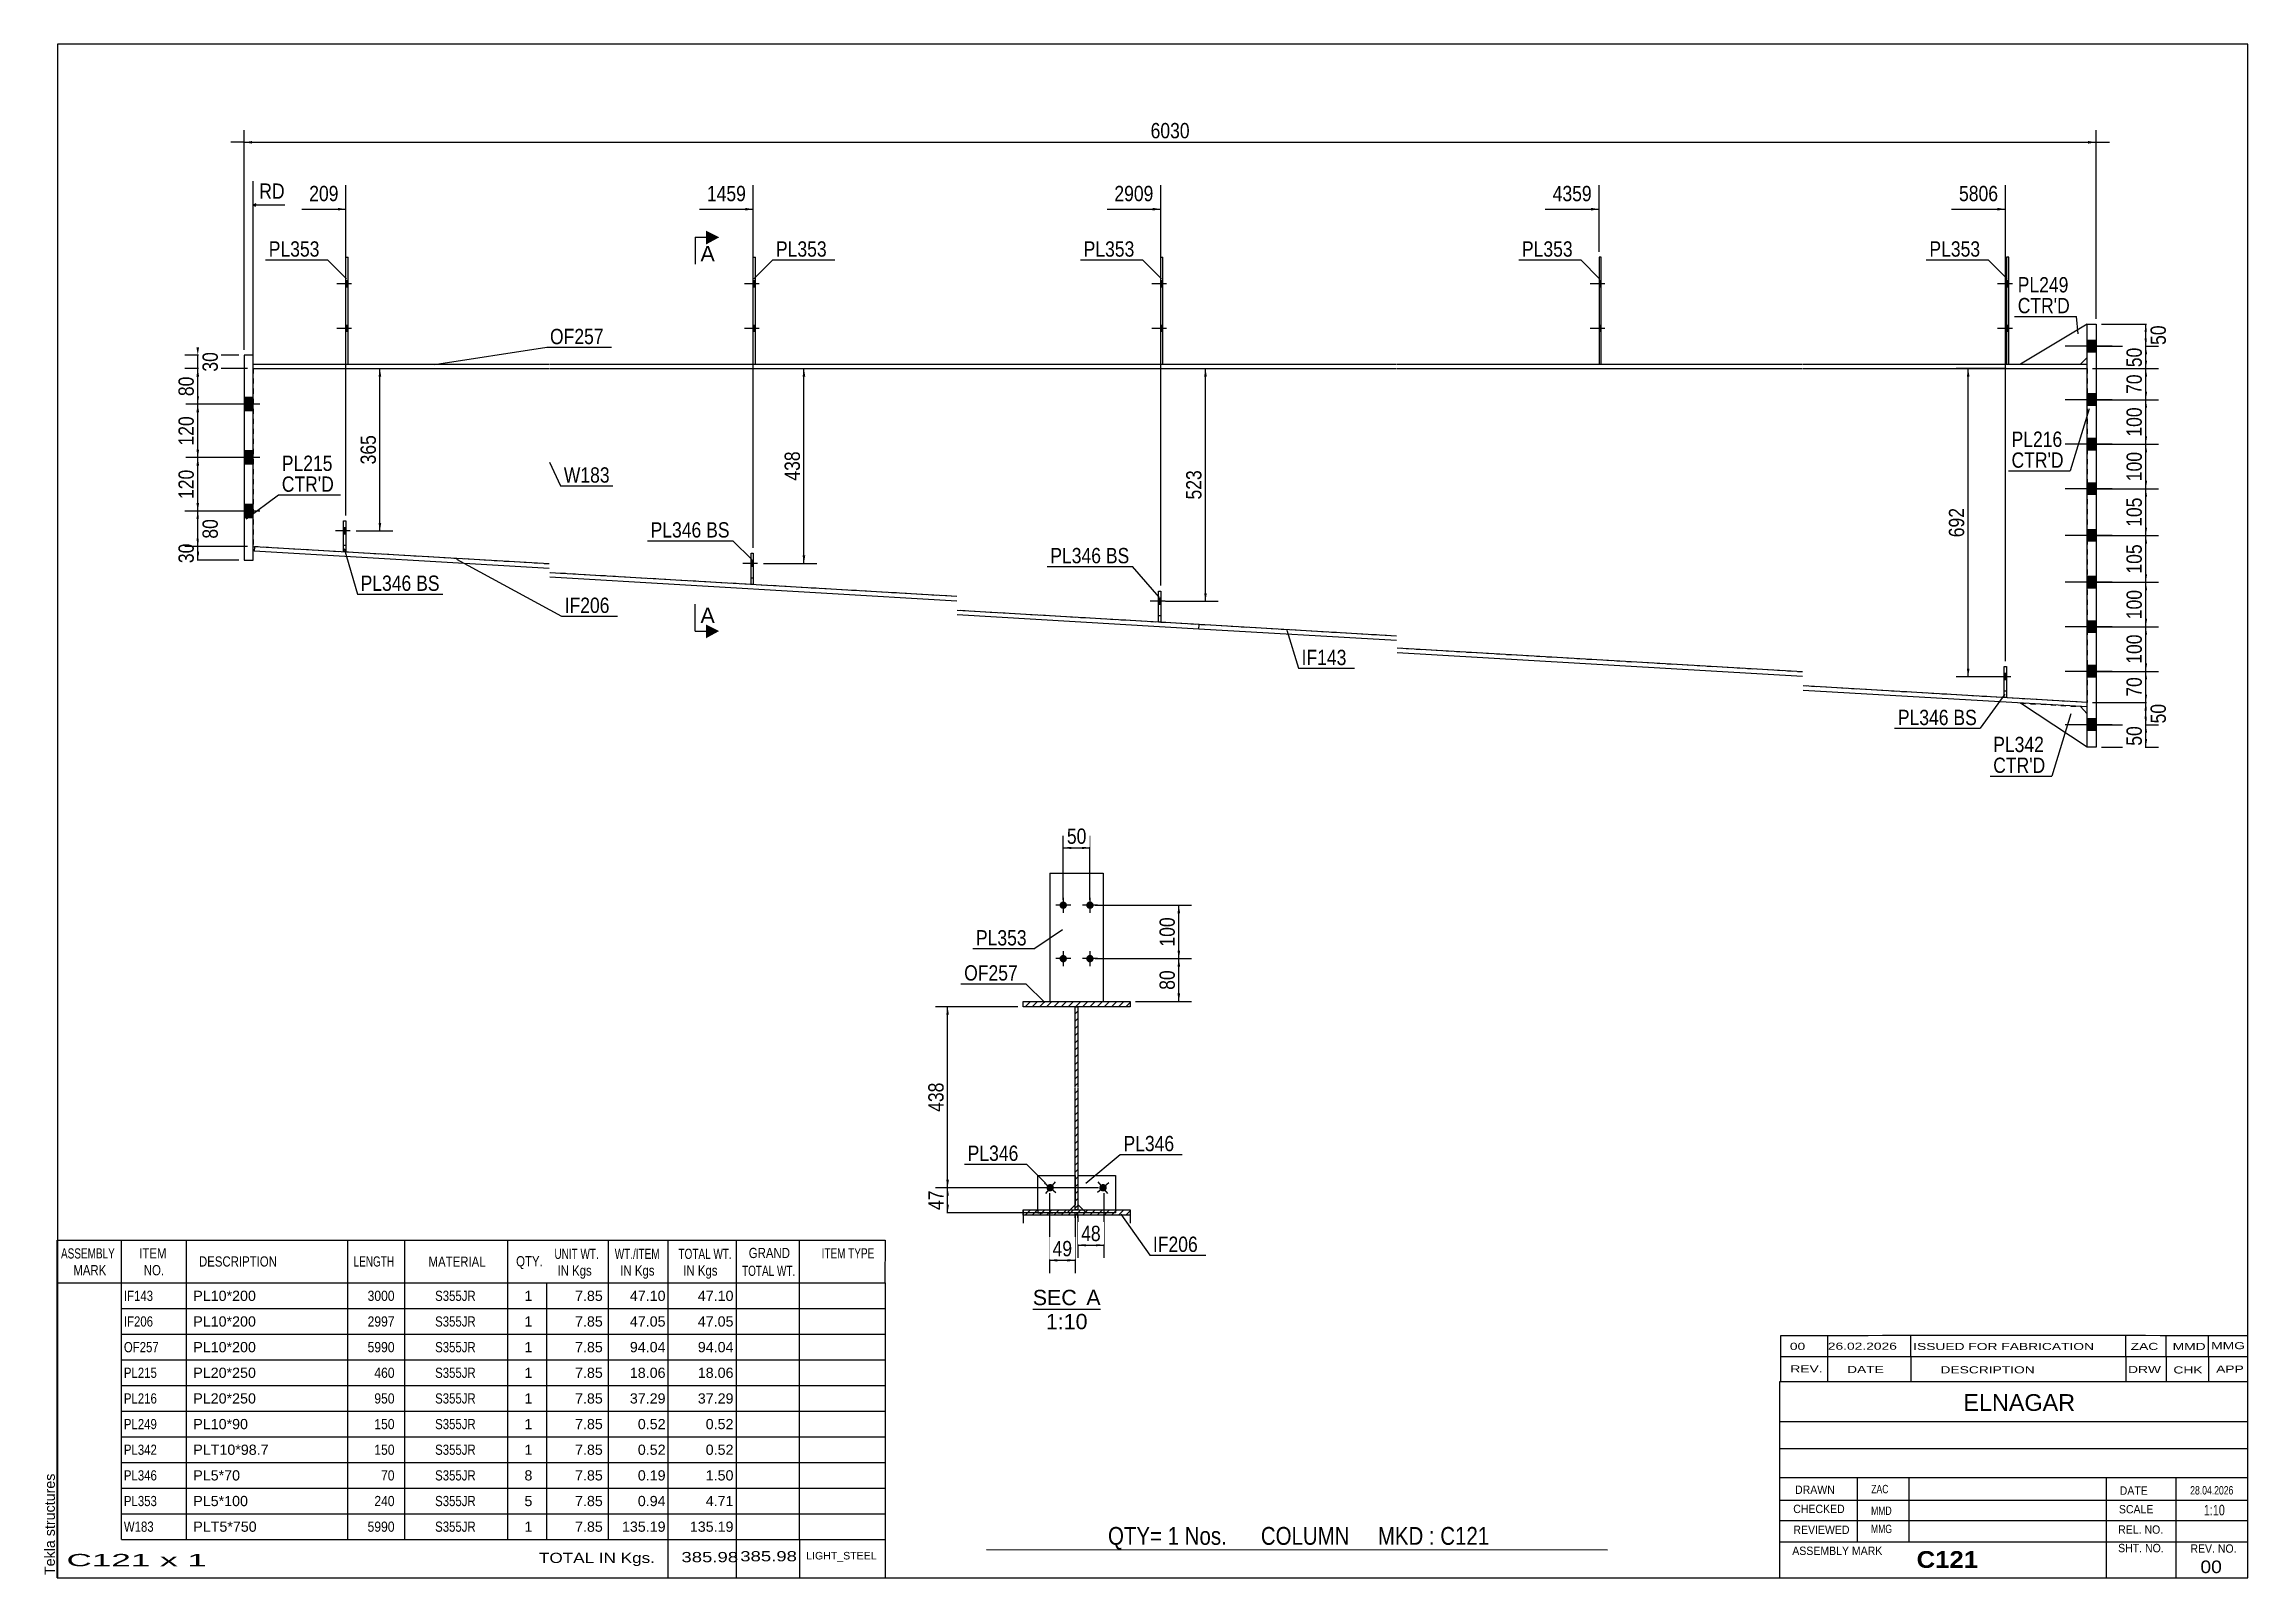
# Model space of a CAD drawing. Header units: millimetres. Extents: x -289 to 124, y -160 to 127.
import ezdxf

# ---------------------------------------------------------------- set-up
doc = ezdxf.new("R2010")
doc.units = ezdxf.units.MM
doc.linetypes.add('DXK_LINE_DOT1', pattern=[1.8814, 0.9407, -0.9407])
doc.linetypes.add('DXK_LINE_DOT2', pattern=[3.9198, 1.9599, -1.9599])
doc.styles.add('Arial', font='ARIAL.TTF', dxfattribs={"height": 0.2})
doc.styles.add('Arial Bold', font='ARIALBD.TTF', dxfattribs={"height": 0.2})
doc.styles.add('Arial Narrow', font='ARIALN.TTF', dxfattribs={"height": 0.2})

# ---------------------------------------------------------------- blocks, each defined once
blk = doc.blocks.new('Unknown-622306239-1210')
at = {"color": 5, "linetype": 'Continuous'}
for p, q in [((123.83, 126.7), (-286.17, 126.7)), ((-286.17, 126.7), (-286.17, -160.3)), ((123.83, -160.3), (123.83, 126.7)), ((-286.17, -160.3), (123.83, -160.3))]:
    blk.add_line(p, q, dxfattribs=at)
at = {"color": 174, "linetype": 'Continuous', "style": 'Arial'}
blk.add_text('Tekla structures', height=1.9102, rotation=90, dxfattribs=at).set_placement((-286.67, -159.8))
blk = doc.blocks.new('Unknown-622306239-12 - 2337')
at = {"color": 1, "linetype": 'Continuous'}
blk.add_line((-103.62, -110.04), (-90.93, -110.04), dxfattribs=at)
at = {"color": 0, "linetype": 'Continuous'}
blk.add_wipeout([(-95.4, -109.29), (-95.4, -106.29), (-103.62, -106.29), (-103.62, -109.29)], dxfattribs=at)
blk.add_wipeout([(-90.93, -109.29), (-90.93, -106.29), (-93.6, -106.29), (-93.6, -109.29)], dxfattribs=at)
blk.add_wipeout([(-93.39, -113.79), (-93.39, -110.79), (-101.17, -110.79), (-101.17, -113.79)], dxfattribs=at)
at = {"color": 136, "linetype": 'Continuous', "style": 'Arial'}
for s, height, p in [('SEC', 2.865, (-103.62, -109.29)), ('A', 2.87, (-93.6, -109.29)), ('1:10', 2.865, (-101.17, -113.79))]:
    blk.add_text(s, height=height, dxfattribs=at).set_placement(p)
blk = doc.blocks.new('Part-622306239-1448 - 1359')
at = {"color": 2, "linetype": 'Continuous'}
for p, q in [((-249.58, 66.81), (-194.12, 66.81)), ((-194.02, 66.81), (-117.85, 66.81)), ((-117.75, 66.81), (-35.52, 66.81)), ((-35.42, 66.81), (40.46, 66.81)), ((40.56, 66.81), (93.76, 66.81)), ((-249.58, 65.98), (-194.12, 65.98)), ((-194.02, 65.98), (-117.85, 65.98)), ((-117.75, 65.98), (-35.52, 65.98)), ((-35.42, 65.98), (40.46, 65.98)), ((40.56, 65.98), (93.76, 65.98))]:
    blk.add_line(p, q, dxfattribs=at)
at = {"color": 7, "linetype": 'DXK_LINE_DOT1'}
for p, q in [((-249.58, 65.98), (-249.58, 66.81)), ((93.76, 65.98), (93.76, 66.81))]:
    blk.add_line(p, q, dxfattribs=at)
blk = doc.blocks.new('Part-622306239-1537 - 1359')
at = {"color": 2, "linetype": 'Continuous'}
for p, q in [((79.06, 86.81), (78.64, 86.81)), ((78.64, 86.81), (78.64, 66.81)), ((79.06, 66.81), (79.06, 86.81))]:
    blk.add_line(p, q, dxfattribs=at)
at = {"color": 7, "linetype": 'DXK_LINE_DOT1'}
blk.add_line((78.64, 66.81), (79.06, 66.81), dxfattribs=at)
blk = doc.blocks.new('Part-622306239-1715 - 1359')
at = {"color": 2, "linetype": 'Continuous'}
for p, q in [((93.76, 74.31), (81.26, 66.81)), ((92.51, 66.81), (93.76, 68.06))]:
    blk.add_line(p, q, dxfattribs=at)
at = {"color": 7, "linetype": 'DXK_LINE_DOT1'}
for p, q in [((93.76, 68.06), (93.76, 74.31)), ((81.26, 66.81), (92.51, 66.81))]:
    blk.add_line(p, q, dxfattribs=at)
blk = doc.blocks.new('Part-622306239-1470 - 1359')
at = {"color": 2, "linetype": 'Continuous'}
for p, q in [((-249.33, 32.63), (-249.38, 31.8)), ((-194.12, 28.57), (-249.38, 31.8)), ((-194.12, 29.41), (-249.33, 32.63)), ((-117.85, 23.32), (-194.02, 27.77)), ((-117.85, 22.48), (-194.02, 26.93)), ((-72.47, 18.06), (-117.75, 20.71)), ((-72.52, 17.23), (-117.75, 19.87)), ((-72.52, 17.23), (-72.47, 18.06))]:
    blk.add_line(p, q, dxfattribs=at)
blk = doc.blocks.new('Part-622306239-1382 - 1359')
at = {"color": 2, "linetype": 'Continuous'}
for p, q in [((78.23, 4.4), (78.23, 10.23)), ((78.23, 10.23), (78.64, 10.23)), ((78.64, 10.23), (78.64, 4.4)), ((78.64, 4.4), (78.23, 4.4))]:
    blk.add_line(p, q, dxfattribs=at)
at = {"color": 7, "linetype": 'DXK_LINE_DOT1'}
blk.add_line((78.23, 5.65), (78.64, 5.65), dxfattribs=at)
blk = doc.blocks.new('Part-622306239-1532 - 1359')
at = {"color": 2, "linetype": 'Continuous'}
for p, q in [((2.79, 86.81), (2.38, 86.81)), ((2.38, 86.81), (2.38, 66.81)), ((2.79, 66.81), (2.79, 86.81))]:
    blk.add_line(p, q, dxfattribs=at)
at = {"color": 7, "linetype": 'DXK_LINE_DOT1'}
blk.add_line((2.38, 66.81), (2.79, 66.81), dxfattribs=at)
blk = doc.blocks.new('Part-622306239-1404 - 1359')
at = {"color": 7, "linetype": 'DXK_LINE_DOT1'}
for p, q in [((78.23, 4.4), (78.23, 10.23)), ((78.23, 10.23), (78.64, 10.23)), ((78.64, 10.23), (78.64, 4.4)), ((78.64, 4.4), (78.23, 4.4))]:
    blk.add_line(p, q, dxfattribs=at)
blk = doc.blocks.new('Part-622306239-1426 - 1359')
at = {"color": 2, "linetype": 'Continuous'}
for p, q in [((-80.08, 18.52), (-80.08, 24.35)), ((-80.08, 24.35), (-79.67, 24.35)), ((-79.67, 24.35), (-79.67, 18.52)), ((-79.67, 18.52), (-80.08, 18.52))]:
    blk.add_line(p, q, dxfattribs=at)
at = {"color": 7, "linetype": 'DXK_LINE_DOT1'}
blk.add_line((-80.08, 19.77), (-79.67, 19.77), dxfattribs=at)
blk = doc.blocks.new('Part-622306239-1492 - 1359')
at = {"color": 2, "linetype": 'Continuous'}
for p, q in [((-72.52, 17.23), (-72.47, 18.06)), ((-35.52, 15.07), (-72.52, 17.23)), ((-35.52, 15.9), (-72.47, 18.06)), ((40.46, 9.2), (-35.42, 13.63)), ((40.46, 8.36), (-35.42, 12.8)), ((93.76, 3.48), (40.56, 6.59)), ((93.71, 2.65), (40.56, 5.75)), ((93.71, 2.65), (93.76, 3.48))]:
    blk.add_line(p, q, dxfattribs=at)
blk = doc.blocks.new('Bolt-622306239-1732 - 1359')
at = {"linetype": 'Continuous'}
blk.add_hatch(color=3, dxfattribs=at).paths.add_polyline_path([(-79.67, 21.85), (-79.67, 23.02), (-80.08, 23.02), (-80.08, 21.85)])
at = {"color": 3, "linetype": 'Continuous'}
for p, q in [((-78.87, 22.44), (-81.62, 22.44)), ((-79.67, 23.02), (-80.08, 23.02)), ((-79.67, 21.85), (-80.08, 21.85))]:
    blk.add_line(p, q, dxfattribs=at)
blk = doc.blocks.new('Bolt-622306239-1736 - 1359')
at = {"color": 3, "linetype": 'DXK_LINE_DOT2'}
for p, q in [((79.43, 8.32), (76.68, 8.32)), ((78.64, 8.9), (78.23, 8.9)), ((78.64, 7.73), (78.23, 7.73))]:
    blk.add_line(p, q, dxfattribs=at)
blk = doc.blocks.new('Part-622306239-1497 - 1359')
at = {"color": 7, "linetype": 'DXK_LINE_DOT1'}
for p, q in [((-249.58, 65.98), (-194.12, 65.98)), ((-249.58, 65.98), (-249.58, 32.65)), ((-194.02, 65.98), (-117.85, 65.98)), ((-117.75, 65.98), (-35.52, 65.98)), ((-35.42, 65.98), (40.46, 65.98)), ((40.56, 65.98), (93.76, 65.98)), ((93.76, 65.98), (93.76, 3.48)), ((-194.12, 29.41), (-249.33, 32.63)), ((-117.85, 23.32), (-194.02, 27.77)), ((-35.52, 15.9), (-117.75, 20.71)), ((40.46, 9.2), (-35.42, 13.63)), ((93.76, 3.48), (40.56, 6.59))]:
    blk.add_line(p, q, dxfattribs=at)
at = {"color": 2, "linetype": 'Continuous'}
blk.add_line((-249.58, 32.65), (-249.33, 32.63), dxfattribs=at)
blk = doc.blocks.new('Bolt-622306239-1498 - 1359')
at = {"linetype": 'Continuous'}
for points in [[(93.76, 71.23), (93.76, 69.06), (95.42, 69.06), (95.42, 71.23)], [(93.76, 71.23), (93.76, 69.06), (95.42, 69.06), (95.42, 71.23)], [(93.76, 61.23), (93.76, 59.06), (95.42, 59.06), (95.42, 61.23)], [(93.76, 61.23), (93.76, 59.06), (95.42, 59.06), (95.42, 61.23)], [(93.76, 52.9), (93.76, 50.73), (95.42, 50.73), (95.42, 52.9)], [(93.76, 52.9), (93.76, 50.73), (95.42, 50.73), (95.42, 52.9)], [(93.76, 44.56), (93.76, 42.4), (95.42, 42.4), (95.42, 44.56)], [(93.76, 44.56), (93.76, 42.4), (95.42, 42.4), (95.42, 44.56)], [(93.76, 35.81), (93.76, 33.65), (95.42, 33.65), (95.42, 35.81)], [(93.76, 35.81), (93.76, 33.65), (95.42, 33.65), (95.42, 35.81)], [(93.76, 27.06), (93.76, 24.9), (95.42, 24.9), (95.42, 27.06)], [(93.76, 27.06), (93.76, 24.9), (95.42, 24.9), (95.42, 27.06)], [(93.76, 18.73), (93.76, 16.56), (95.42, 16.56), (95.42, 18.73)], [(93.76, 18.73), (93.76, 16.56), (95.42, 16.56), (95.42, 18.73)], [(93.76, 10.4), (93.76, 8.23), (95.42, 8.23), (95.42, 10.4)], [(93.76, 10.4), (93.76, 8.23), (95.42, 8.23), (95.42, 10.4)], [(93.76, 0.4), (93.76, -1.77), (95.42, -1.77), (95.42, 0.4)], [(93.76, 0.4), (93.76, -1.77), (95.42, -1.77), (95.42, 0.4)]]:
    blk.add_hatch(color=3, dxfattribs=at).paths.add_polyline_path(points)
at = {"color": 3, "linetype": 'Continuous'}
for p, q in [((98.42, 70.15), (89.59, 70.15)), ((98.42, 70.15), (89.59, 70.15)), ((95.42, 71.23), (93.76, 71.23)), ((95.42, 71.23), (93.76, 71.23)), ((95.42, 69.06), (93.76, 69.06)), ((95.42, 69.06), (93.76, 69.06)), ((98.42, 60.15), (89.59, 60.15)), ((98.42, 60.15), (89.59, 60.15)), ((95.42, 61.23), (93.76, 61.23)), ((95.42, 61.23), (93.76, 61.23)), ((95.42, 59.06), (93.76, 59.06)), ((95.42, 59.06), (93.76, 59.06)), ((98.42, 51.81), (89.59, 51.81)), ((98.42, 51.81), (89.59, 51.81)), ((95.42, 52.9), (93.76, 52.9)), ((95.42, 52.9), (93.76, 52.9)), ((95.42, 50.73), (93.76, 50.73)), ((95.42, 50.73), (93.76, 50.73)), ((98.42, 43.48), (89.59, 43.48)), ((98.42, 43.48), (89.59, 43.48)), ((95.42, 44.56), (93.76, 44.56)), ((95.42, 44.56), (93.76, 44.56)), ((95.42, 42.4), (93.76, 42.4)), ((95.42, 42.4), (93.76, 42.4)), ((98.42, 34.73), (89.59, 34.73)), ((98.42, 34.73), (89.59, 34.73)), ((95.42, 35.81), (93.76, 35.81)), ((95.42, 35.81), (93.76, 35.81)), ((95.42, 33.65), (93.76, 33.65)), ((95.42, 33.65), (93.76, 33.65)), ((98.42, 25.98), (89.59, 25.98)), ((98.42, 25.98), (89.59, 25.98)), ((95.42, 27.06), (93.76, 27.06)), ((95.42, 27.06), (93.76, 27.06)), ((95.42, 24.9), (93.76, 24.9)), ((95.42, 24.9), (93.76, 24.9)), ((98.42, 17.65), (89.59, 17.65)), ((98.42, 17.65), (89.59, 17.65)), ((95.42, 18.73), (93.76, 18.73)), ((95.42, 18.73), (93.76, 18.73)), ((95.42, 16.56), (93.76, 16.56)), ((95.42, 16.56), (93.76, 16.56)), ((98.42, 9.31), (89.59, 9.31)), ((98.42, 9.31), (89.59, 9.31)), ((95.42, 10.4), (93.76, 10.4)), ((95.42, 10.4), (93.76, 10.4)), ((95.42, 8.23), (93.76, 8.23)), ((95.42, 8.23), (93.76, 8.23)), ((95.42, 0.4), (93.76, 0.4)), ((95.42, 0.4), (93.76, 0.4)), ((98.42, -0.69), (89.59, -0.69)), ((98.42, -0.69), (89.59, -0.69)), ((95.42, -1.77), (93.76, -1.77)), ((95.42, -1.77), (93.76, -1.77))]:
    blk.add_line(p, q, dxfattribs=at)
blk = doc.blocks.new('Bolt-622306239-1499 - 1359')
at = {"linetype": 'Continuous'}
for points in [[(2.79, 81.23), (2.79, 82.4), (2.38, 82.4), (2.38, 81.23)], [(2.79, 81.23), (2.79, 82.4), (2.38, 82.4), (2.38, 81.23)], [(2.79, 72.9), (2.79, 74.06), (2.38, 74.06), (2.38, 72.9)], [(2.79, 72.9), (2.79, 74.06), (2.38, 74.06), (2.38, 72.9)]]:
    blk.add_hatch(color=3, dxfattribs=at).paths.add_polyline_path(points)
at = {"color": 3, "linetype": 'Continuous'}
for p, q in [((3.46, 81.81), (0.71, 81.81)), ((3.46, 81.81), (0.71, 81.81)), ((2.79, 82.4), (2.38, 82.4)), ((2.79, 82.4), (2.38, 82.4)), ((2.79, 81.23), (2.38, 81.23)), ((2.79, 81.23), (2.38, 81.23)), ((3.46, 73.48), (0.71, 73.48)), ((3.46, 73.48), (0.71, 73.48)), ((2.79, 74.06), (2.38, 74.06)), ((2.79, 74.06), (2.38, 74.06)), ((2.79, 72.9), (2.38, 72.9)), ((2.79, 72.9), (2.38, 72.9))]:
    blk.add_line(p, q, dxfattribs=at)
blk = doc.blocks.new('Bolt-622306239-1500 - 1359')
at = {"linetype": 'Continuous'}
for points in [[(79.06, 81.23), (79.06, 82.4), (78.64, 82.4), (78.64, 81.23)], [(79.06, 81.23), (79.06, 82.4), (78.64, 82.4), (78.64, 81.23)], [(79.06, 72.9), (79.06, 74.06), (78.64, 74.06), (78.64, 72.9)], [(79.06, 72.9), (79.06, 74.06), (78.64, 74.06), (78.64, 72.9)]]:
    blk.add_hatch(color=3, dxfattribs=at).paths.add_polyline_path(points)
at = {"color": 3, "linetype": 'Continuous'}
for p, q in [((79.73, 81.81), (76.98, 81.81)), ((79.73, 81.81), (76.98, 81.81)), ((79.06, 82.4), (78.64, 82.4)), ((79.06, 82.4), (78.64, 82.4)), ((79.06, 81.23), (78.64, 81.23)), ((79.06, 81.23), (78.64, 81.23)), ((79.73, 73.48), (76.98, 73.48)), ((79.73, 73.48), (76.98, 73.48)), ((79.06, 74.06), (78.64, 74.06)), ((79.06, 74.06), (78.64, 74.06)), ((79.06, 72.9), (78.64, 72.9)), ((79.06, 72.9), (78.64, 72.9))]:
    blk.add_line(p, q, dxfattribs=at)
blk = doc.blocks.new('Part-622306239-1552 - 1359')
at = {"color": 2, "linetype": 'Continuous'}
for p, q in [((-156.35, 25.58), (-156.35, 31.41)), ((-156.35, 31.41), (-155.93, 31.41)), ((-155.93, 31.41), (-155.93, 25.58)), ((-155.93, 25.58), (-156.35, 25.58))]:
    blk.add_line(p, q, dxfattribs=at)
blk = doc.blocks.new('Part-622306239-1505 - 1359')
at = {"color": 7, "linetype": 'DXK_LINE_DOT1'}
for p, q in [((-156.35, 25.58), (-156.35, 31.41)), ((-156.35, 31.41), (-155.93, 31.41)), ((-155.93, 31.41), (-155.93, 25.58)), ((-156.35, 26.83), (-155.93, 26.83)), ((-155.93, 25.58), (-156.35, 25.58))]:
    blk.add_line(p, q, dxfattribs=at)
blk = doc.blocks.new('Part-622306239-1527 - 1359')
at = {"color": 2, "linetype": 'Continuous'}
for p, q in [((-79.67, 66.81), (-79.67, 86.81)), ((-79.67, 86.81), (-79.25, 86.81)), ((-79.25, 66.81), (-79.25, 86.81))]:
    blk.add_line(p, q, dxfattribs=at)
at = {"color": 7, "linetype": 'DXK_LINE_DOT1'}
blk.add_line((-79.67, 66.81), (-79.25, 66.81), dxfattribs=at)
blk = doc.blocks.new('Part-622306239-4548 - 1359')
at = {"color": 7, "linetype": 'DXK_LINE_DOT1'}
for p, q in [((-232.62, 31.67), (-232.62, 37.5)), ((-232.62, 37.5), (-232.2, 37.5)), ((-232.2, 37.5), (-232.2, 31.67)), ((-232.62, 32.92), (-232.2, 32.92)), ((-232.2, 31.67), (-232.62, 31.67))]:
    blk.add_line(p, q, dxfattribs=at)
blk = doc.blocks.new('Bolt-622306239-1737 - 1359')
at = {"linetype": 'Continuous'}
blk.add_hatch(color=3, dxfattribs=at).paths.add_polyline_path([(-155.93, 28.91), (-155.93, 30.08), (-156.35, 30.08), (-156.35, 28.91)])
at = {"color": 3, "linetype": 'Continuous'}
for p, q in [((-155.14, 29.5), (-157.89, 29.5)), ((-155.93, 30.08), (-156.35, 30.08)), ((-155.93, 28.91), (-156.35, 28.91))]:
    blk.add_line(p, q, dxfattribs=at)
blk = doc.blocks.new('Bolt-622306239-1734 - 1359')
at = {"color": 3, "linetype": 'DXK_LINE_DOT2'}
for p, q in [((-155.14, 29.5), (-157.89, 29.5)), ((-155.93, 30.08), (-156.35, 30.08)), ((-155.93, 28.91), (-156.35, 28.91))]:
    blk.add_line(p, q, dxfattribs=at)
blk = doc.blocks.new('Part-622306239-1606 - 1359')
at = {"color": 2, "linetype": 'Continuous'}
for p, q in [((-249.58, 68.48), (-251.25, 68.48)), ((-251.25, 68.48), (-251.25, 30.15)), ((-249.58, 30.15), (-249.58, 68.48)), ((-251.25, 30.15), (-249.58, 30.15))]:
    blk.add_line(p, q, dxfattribs=at)
blk = doc.blocks.new('Bolt-622306239-1553 - 1359')
at = {"linetype": 'Continuous'}
for points in [[(-251.25, 60.56), (-251.25, 58.06), (-249.58, 58.06), (-249.58, 60.56)], [(-251.25, 60.56), (-251.25, 58.06), (-249.58, 58.06), (-249.58, 60.56)], [(-251.25, 50.56), (-251.25, 48.06), (-249.58, 48.06), (-249.58, 50.56)], [(-251.25, 50.56), (-251.25, 48.06), (-249.58, 48.06), (-249.58, 50.56)], [(-251.25, 40.56), (-251.25, 38.06), (-249.58, 38.06), (-249.58, 40.56)], [(-251.25, 40.56), (-251.25, 38.06), (-249.58, 38.06), (-249.58, 40.56)]]:
    blk.add_hatch(color=3, dxfattribs=at).paths.add_polyline_path(points)
at = {"color": 3, "linetype": 'Continuous'}
for p, q in [((-249.58, 60.56), (-251.25, 60.56)), ((-249.58, 60.56), (-251.25, 60.56)), ((-248.33, 59.31), (-251.25, 59.31)), ((-248.33, 59.31), (-251.25, 59.31)), ((-249.58, 58.06), (-251.25, 58.06)), ((-249.58, 58.06), (-251.25, 58.06)), ((-249.58, 50.56), (-251.25, 50.56)), ((-249.58, 50.56), (-251.25, 50.56)), ((-248.33, 49.31), (-251.25, 49.31)), ((-248.33, 49.31), (-251.25, 49.31)), ((-249.58, 48.06), (-251.25, 48.06)), ((-249.58, 48.06), (-251.25, 48.06)), ((-249.58, 40.56), (-251.25, 40.56)), ((-249.58, 40.56), (-251.25, 40.56)), ((-248.33, 39.31), (-251.25, 39.31)), ((-248.33, 39.31), (-251.25, 39.31)), ((-249.58, 38.06), (-251.25, 38.06)), ((-249.58, 38.06), (-251.25, 38.06))]:
    blk.add_line(p, q, dxfattribs=at)
blk = doc.blocks.new('Part-622306239-4547 - 1359')
at = {"color": 2, "linetype": 'Continuous'}
for p, q in [((-232.2, 66.81), (-232.2, 86.81)), ((-232.2, 86.81), (-231.78, 86.81)), ((-231.78, 66.81), (-231.78, 86.81))]:
    blk.add_line(p, q, dxfattribs=at)
at = {"color": 7, "linetype": 'DXK_LINE_DOT1'}
blk.add_line((-232.2, 66.81), (-231.78, 66.81), dxfattribs=at)
blk = doc.blocks.new('Part-622306239-1635 - 1359')
at = {"color": 2, "linetype": 'Continuous'}
for p, q in [((93.76, -4.86), (81.28, 3.37)), ((92.51, 2.72), (93.76, 1.39))]:
    blk.add_line(p, q, dxfattribs=at)
at = {"color": 7, "linetype": 'DXK_LINE_DOT1'}
for p, q in [((81.28, 3.37), (92.51, 2.72)), ((93.76, -4.86), (93.76, 1.39))]:
    blk.add_line(p, q, dxfattribs=at)
blk = doc.blocks.new('Part-622306239-1664 - 1359')
at = {"color": 2, "linetype": 'Continuous'}
for p, q in [((93.76, 74.31), (95.42, 74.31)), ((93.76, -4.85), (93.76, 74.31)), ((95.42, 74.31), (95.42, -4.85)), ((95.42, -4.85), (93.76, -4.85))]:
    blk.add_line(p, q, dxfattribs=at)
blk = doc.blocks.new('Part-622306239-1686 - 1359')
at = {"color": 7, "linetype": 'DXK_LINE_DOT1'}
for p, q in [((-80.08, 18.52), (-80.08, 24.35)), ((-80.08, 24.35), (-79.67, 24.35)), ((-79.67, 24.35), (-79.67, 18.52)), ((-79.67, 18.52), (-80.08, 18.52))]:
    blk.add_line(p, q, dxfattribs=at)
blk = doc.blocks.new('Bolt-622306239-1731 - 1359')
at = {"linetype": 'Continuous'}
for points in [[(-79.25, 81.23), (-79.25, 82.4), (-79.67, 82.4), (-79.67, 81.23)], [(-79.25, 81.23), (-79.25, 82.4), (-79.67, 82.4), (-79.67, 81.23)], [(-79.25, 72.9), (-79.25, 74.06), (-79.67, 74.06), (-79.67, 72.9)], [(-79.25, 72.9), (-79.25, 74.06), (-79.67, 74.06), (-79.67, 72.9)]]:
    blk.add_hatch(color=3, dxfattribs=at).paths.add_polyline_path(points)
at = {"color": 3, "linetype": 'Continuous'}
for p, q in [((-78.58, 81.81), (-81.33, 81.81)), ((-78.58, 81.81), (-81.33, 81.81)), ((-79.25, 82.4), (-79.67, 82.4)), ((-79.25, 82.4), (-79.67, 82.4)), ((-79.25, 81.23), (-79.67, 81.23)), ((-79.25, 81.23), (-79.67, 81.23)), ((-78.58, 73.48), (-81.33, 73.48)), ((-78.58, 73.48), (-81.33, 73.48)), ((-79.25, 74.06), (-79.67, 74.06)), ((-79.25, 74.06), (-79.67, 74.06)), ((-79.25, 72.9), (-79.67, 72.9)), ((-79.25, 72.9), (-79.67, 72.9))]:
    blk.add_line(p, q, dxfattribs=at)
blk = doc.blocks.new('Bolt-622306239-1733 - 1359')
at = {"color": 3, "linetype": 'DXK_LINE_DOT2'}
for p, q in [((-78.87, 22.44), (-81.62, 22.44)), ((-79.67, 23.02), (-80.08, 23.02)), ((-79.67, 21.85), (-80.08, 21.85))]:
    blk.add_line(p, q, dxfattribs=at)
blk = doc.blocks.new('Bolt-622306239-4558 - 1359')
at = {"linetype": 'Continuous'}
blk.add_hatch(color=3, dxfattribs=at).paths.add_polyline_path([(-232.2, 35), (-232.2, 36.17), (-232.62, 36.17), (-232.62, 35)])
at = {"color": 3, "linetype": 'Continuous'}
for p, q in [((-231.41, 35.58), (-234.16, 35.58)), ((-232.2, 36.17), (-232.62, 36.17)), ((-232.2, 35), (-232.62, 35))]:
    blk.add_line(p, q, dxfattribs=at)
blk = doc.blocks.new('Bolt-622306239-1735 - 1359')
at = {"linetype": 'Continuous'}
blk.add_hatch(color=3, dxfattribs=at).paths.add_polyline_path([(78.64, 7.73), (78.64, 8.9), (78.23, 8.9), (78.23, 7.73)])
at = {"color": 3, "linetype": 'Continuous'}
for p, q in [((79.43, 8.32), (76.68, 8.32)), ((78.64, 8.9), (78.23, 8.9)), ((78.64, 7.73), (78.23, 7.73))]:
    blk.add_line(p, q, dxfattribs=at)
blk = doc.blocks.new('Part-622306239-4551 - 1359')
at = {"color": 2, "linetype": 'Continuous'}
for p, q in [((-232.62, 31.67), (-232.62, 37.5)), ((-232.62, 37.5), (-232.2, 37.5)), ((-232.2, 37.5), (-232.2, 31.67)), ((-232.2, 31.67), (-232.62, 31.67))]:
    blk.add_line(p, q, dxfattribs=at)
blk = doc.blocks.new('Part-622306239-1742 - 1359')
at = {"color": 2, "linetype": 'Continuous'}
for p, q in [((-155.93, 66.81), (-155.93, 86.81)), ((-155.93, 86.81), (-155.52, 86.81)), ((-155.52, 66.81), (-155.52, 86.81))]:
    blk.add_line(p, q, dxfattribs=at)
at = {"color": 7, "linetype": 'DXK_LINE_DOT1'}
blk.add_line((-155.93, 66.81), (-155.52, 66.81), dxfattribs=at)
blk = doc.blocks.new('Bolt-622306239-1743 - 1359')
at = {"linetype": 'Continuous'}
for points in [[(-155.52, 81.23), (-155.52, 82.4), (-155.93, 82.4), (-155.93, 81.23)], [(-155.52, 81.23), (-155.52, 82.4), (-155.93, 82.4), (-155.93, 81.23)], [(-155.52, 72.9), (-155.52, 74.06), (-155.93, 74.06), (-155.93, 72.9)], [(-155.52, 72.9), (-155.52, 74.06), (-155.93, 74.06), (-155.93, 72.9)]]:
    blk.add_hatch(color=3, dxfattribs=at).paths.add_polyline_path(points)
at = {"color": 3, "linetype": 'Continuous'}
for p, q in [((-154.85, 81.81), (-157.6, 81.81)), ((-154.85, 81.81), (-157.6, 81.81)), ((-155.52, 82.4), (-155.93, 82.4)), ((-155.52, 82.4), (-155.93, 82.4)), ((-155.52, 81.23), (-155.93, 81.23)), ((-155.52, 81.23), (-155.93, 81.23)), ((-154.85, 73.48), (-157.6, 73.48)), ((-154.85, 73.48), (-157.6, 73.48)), ((-155.52, 74.06), (-155.93, 74.06)), ((-155.52, 74.06), (-155.93, 74.06)), ((-155.52, 72.9), (-155.93, 72.9)), ((-155.52, 72.9), (-155.93, 72.9))]:
    blk.add_line(p, q, dxfattribs=at)
blk = doc.blocks.new('Bolt-622306239-4554 - 1359')
at = {"linetype": 'Continuous'}
for points in [[(-231.78, 81.23), (-231.78, 82.4), (-232.2, 82.4), (-232.2, 81.23)], [(-231.78, 81.23), (-231.78, 82.4), (-232.2, 82.4), (-232.2, 81.23)], [(-231.78, 72.9), (-231.78, 74.06), (-232.2, 74.06), (-232.2, 72.9)], [(-231.78, 72.9), (-231.78, 74.06), (-232.2, 74.06), (-232.2, 72.9)]]:
    blk.add_hatch(color=3, dxfattribs=at).paths.add_polyline_path(points)
at = {"color": 3, "linetype": 'Continuous'}
for p, q in [((-231.12, 81.81), (-233.87, 81.81)), ((-231.12, 81.81), (-233.87, 81.81)), ((-231.78, 82.4), (-232.2, 82.4)), ((-231.78, 82.4), (-232.2, 82.4)), ((-231.78, 81.23), (-232.2, 81.23)), ((-231.78, 81.23), (-232.2, 81.23)), ((-231.12, 73.48), (-233.87, 73.48)), ((-231.12, 73.48), (-233.87, 73.48)), ((-231.78, 74.06), (-232.2, 74.06)), ((-231.78, 74.06), (-232.2, 74.06)), ((-231.78, 72.9), (-232.2, 72.9)), ((-231.78, 72.9), (-232.2, 72.9))]:
    blk.add_line(p, q, dxfattribs=at)
blk = doc.blocks.new('Bolt-622306239-4555 - 1359')
at = {"color": 3, "linetype": 'DXK_LINE_DOT2'}
for p, q in [((-231.41, 35.58), (-234.16, 35.58)), ((-232.2, 36.17), (-232.62, 36.17)), ((-232.2, 35), (-232.62, 35))]:
    blk.add_line(p, q, dxfattribs=at)
blk = doc.blocks.new('Part-622306239-2403 - 2337')
at = {"color": 2, "linetype": 'Continuous'}
for p, q in [((-102.7, -91.43), (-102.7, -85.01)), ((-102.7, -85.01), (-95.7, -85.01)), ((-95.7, -85.01), (-95.7, -90.51)), ((-95.7, -90.51), (-96.62, -91.43))]:
    blk.add_line(p, q, dxfattribs=at)
at = {"color": 7, "linetype": 'DXK_LINE_DOT1'}
for p, q in [((-102.7, -91.43), (-102.7, -92.01)), ((-102.7, -92.01), (-97.2, -92.01)), ((-96.62, -91.43), (-97.2, -92.01))]:
    blk.add_line(p, q, dxfattribs=at)
blk = doc.blocks.new('Bolt-622306239-2349 - 2337')
at = {"linetype": 'Continuous'}
blk.add_hatch(color=3, dxfattribs=at).paths.add_polyline_path([(-99.92, -86.78, -1), (-100.82, -87.85, -1)])
at = {"color": 3, "linetype": 'Continuous'}
for p, q in [((-101.44, -86.41), (-99.3, -88.21)), ((-99.46, -86.24), (-101.27, -88.38))]:
    blk.add_line(p, q, dxfattribs=at)
blk = doc.blocks.new('Part-622306239-2341 - 2337')
at = {"linetype": 'Continuous'}
h = blk.add_hatch(dxfattribs=at)
h.set_pattern_fill('', scale=0.3, style=0, pattern_type=0)
h.set_pattern_definition([(45, (-95.66645, -53.4495), (-0.67352, 0.67352), [])])
h.paths.add_polyline_path([(-95.17, -53.45), (-95.67, -53.45), (-95.67, -91.43), (-95.17, -91.43)])
at = {"color": 2, "linetype": 'Continuous'}
for p, q in [((-95.67, -53.45), (-95.17, -53.45)), ((-95.67, -68.45), (-95.67, -53.45)), ((-95.17, -53.45), (-95.17, -68.45)), ((-95.67, -91.43), (-95.67, -68.55)), ((-95.17, -68.55), (-95.17, -91.43)), ((-95.17, -91.43), (-95.67, -91.43))]:
    blk.add_line(p, q, dxfattribs=at)
at = {"color": 7, "linetype": 'DXK_LINE_DOT1'}
for p, q in [((-95.67, -92.94), (-95.67, -91.43)), ((-95.17, -92.94), (-95.17, -91.43))]:
    blk.add_line(p, q, dxfattribs=at)
blk = doc.blocks.new('Bolt-622306239-2352 - 2337')
at = {"linetype": 'Continuous'}
blk.add_hatch(color=3, dxfattribs=at).paths.add_polyline_path([(-90.02, -87.85, -1), (-90.92, -86.78, -1)])
at = {"color": 3, "linetype": 'Continuous'}
for p, q in [((-89.4, -86.41), (-91.54, -88.21)), ((-89.56, -88.38), (-91.37, -86.24))]:
    blk.add_line(p, q, dxfattribs=at)
blk = doc.blocks.new('Part-622306239-2359 - 2337')
at = {"linetype": 'Continuous'}
h = blk.add_hatch(dxfattribs=at)
h.set_pattern_fill('', scale=0.3, style=0, pattern_type=0)
h.set_pattern_definition([(45, (-105.41645, -52.4495), (-0.67352, 0.67352), [])])
h.paths.add_polyline_path([(-85.42, -52.45), (-105.42, -52.45), (-105.42, -53.45), (-85.42, -53.45)])
at = {"color": 2, "linetype": 'Continuous'}
for p, q in [((-105.42, -52.45), (-85.42, -52.45)), ((-105.42, -53.45), (-105.42, -52.45)), ((-85.42, -53.45), (-105.42, -53.45)), ((-85.42, -52.45), (-85.42, -53.45))]:
    blk.add_line(p, q, dxfattribs=at)
blk = doc.blocks.new('Part-622306239-2364 - 2337')
at = {"linetype": 'Continuous'}
h = blk.add_hatch(dxfattribs=at)
h.set_pattern_fill('', scale=0.3, style=0, pattern_type=0)
h.set_pattern_definition([(45, (-105.41645, -91.4314), (-0.67352, 0.67352), [])])
h.paths.add_polyline_path([(-85.42, -91.43), (-105.42, -91.43), (-105.42, -92.43), (-85.42, -92.43)])
at = {"color": 7, "linetype": 'DXK_LINE_DOT1'}
for p, q in [((-105.42, -91.43), (-105.42, -92.43)), ((-85.42, -91.43), (-85.42, -92.43))]:
    blk.add_line(p, q, dxfattribs=at)
at = {"color": 2, "linetype": 'Continuous'}
for p, q in [((-105.42, -91.43), (-85.42, -91.43)), ((-105.42, -92.43), (-105.42, -91.43)), ((-105.42, -92.43), (-105.42, -93.94)), ((-85.42, -92.43), (-105.42, -92.43)), ((-85.42, -91.43), (-85.42, -92.43)), ((-85.42, -92.43), (-85.42, -93.94))]:
    blk.add_line(p, q, dxfattribs=at)
blk = doc.blocks.new('Part-622306239-2398 - 2337')
at = {"color": 2, "linetype": 'Continuous'}
for p, q in [((-95.14, -90.51), (-95.14, -85.01)), ((-95.14, -85.01), (-88.14, -85.01)), ((-88.14, -85.01), (-88.14, -91.43)), ((-95.14, -90.51), (-94.22, -91.43))]:
    blk.add_line(p, q, dxfattribs=at)
at = {"color": 7, "linetype": 'DXK_LINE_DOT1'}
for p, q in [((-94.22, -91.43), (-93.64, -92.01)), ((-88.14, -92.01), (-93.64, -92.01)), ((-88.14, -91.43), (-88.14, -92.01))]:
    blk.add_line(p, q, dxfattribs=at)
blk = doc.blocks.new('Part-622306239-2409 - 2337')
at = {"color": 2, "linetype": 'Continuous'}
for p, q in [((-100.42, -28.45), (-90.42, -28.45)), ((-100.42, -28.45), (-100.42, -52.45)), ((-90.42, -28.45), (-90.42, -52.45))]:
    blk.add_line(p, q, dxfattribs=at)
at = {"color": 7, "linetype": 'DXK_LINE_DOT1'}
blk.add_line((-100.42, -52.45), (-90.42, -52.45), dxfattribs=at)
blk = doc.blocks.new('Bolt-622306239-2410 - 2337')
at = {"linetype": 'Continuous'}
for points in [[(-97.22, -34.45, -1), (-98.62, -34.45, -1)], [(-92.22, -34.45, -1), (-93.62, -34.45, -1)], [(-97.22, -44.45, -1), (-98.62, -44.45, -1)], [(-92.22, -44.45, -1), (-93.62, -44.45, -1)]]:
    blk.add_hatch(color=3, dxfattribs=at).paths.add_polyline_path(points)
at = {"color": 3, "linetype": 'Continuous'}
for p, q in [((-96.52, -34.45), (-99.32, -34.45)), ((-97.92, -33.05), (-97.92, -35.85)), ((-91.52, -34.45), (-94.32, -34.45)), ((-92.92, -33.05), (-92.92, -35.85)), ((-96.52, -44.45), (-99.32, -44.45)), ((-97.92, -43.05), (-97.92, -45.85)), ((-91.52, -44.45), (-94.32, -44.45)), ((-92.92, -43.05), (-92.92, -45.85))]:
    blk.add_line(p, q, dxfattribs=at)
blk = doc.blocks.new('StraightDimension-622306239-1930 - 1359')
at = {"linetype": 'Continuous'}
for points in [[(-260.17, 47.81), (-259.92, 49.31), (-259.67, 47.81)], [(-259.67, 40.81), (-259.92, 39.31), (-260.17, 40.81)]]:
    blk.add_hatch(color=7, dxfattribs=at).paths.add_polyline_path(points)
at = {"color": 7, "linetype": 'Continuous'}
for p, q in [((-250.58, 49.31), (-262.17, 49.31)), ((-259.92, 39.31), (-259.92, 49.31)), ((-250.58, 39.31), (-262.17, 39.31))]:
    blk.add_line(p, q, dxfattribs=at)
at = {"color": 0}
blk.add_wipeout([(-260.08, 47.65), (-264.28, 47.65), (-264.28, 40.97), (-260.08, 40.97)], dxfattribs=at)
at = {"color": 3, "style": 'Arial Narrow'}
blk.add_text('120', height=2.863, rotation=90.0002, dxfattribs=at).set_placement((-260.67, 41.57))
blk = doc.blocks.new('StraightDimension-622306239-5100 - 1359')
at = {"linetype": 'Continuous'}
for points in [[(-226.08, 64.48), (-225.83, 65.98), (-225.58, 64.48)], [(-225.58, 37.08), (-225.83, 35.58), (-226.08, 37.08)]]:
    blk.add_hatch(color=7, dxfattribs=at).paths.add_polyline_path(points)
at = {"color": 7, "linetype": 'Continuous'}
for p, q in [((-230.3, 65.98), (-223.43, 65.98)), ((-225.83, 35.58), (-225.83, 65.98)), ((-230.3, 35.58), (-223.43, 35.58))]:
    blk.add_line(p, q, dxfattribs=at)
at = {"color": 0}
blk.add_wipeout([(-225.98, 54.12), (-230.18, 54.12), (-230.18, 47.44), (-225.98, 47.44)], dxfattribs=at)
at = {"color": 3, "style": 'Arial Narrow'}
blk.add_text('365', height=2.863, rotation=90.0002, dxfattribs=at).set_placement((-226.58, 48.04))
blk = doc.blocks.new('StraightDimension-622306239-1919 - 1359')
at = {"linetype": 'Continuous'}
for points in [[(-260.17, 31.15), (-259.92, 32.65), (-259.67, 31.15)], [(-259.67, 31.65), (-259.92, 30.15), (-260.17, 31.65)]]:
    blk.add_hatch(color=7, dxfattribs=at).paths.add_polyline_path(points)
at = {"color": 7, "linetype": 'Continuous'}
for p, q in [((-250.58, 32.65), (-262.17, 32.65)), ((-252.25, 30.15), (-262.17, 30.15)), ((-259.92, 30.15), (-259.92, 32.65))]:
    blk.add_line(p, q, dxfattribs=at)
at = {"color": 0}
blk.add_wipeout([(-260.07, 33.82), (-264.27, 33.82), (-264.27, 28.97), (-260.07, 28.97)], dxfattribs=at)
at = {"color": 3, "style": 'Arial Narrow'}
blk.add_text('30', height=2.863, rotation=90.0002, dxfattribs=at).set_placement((-260.67, 29.57))
blk = doc.blocks.new('StraightDimension-622306239-1947 - 1359')
at = {"linetype": 'Continuous'}
for points in [[(-260.17, 64.48), (-259.92, 65.98), (-259.67, 64.48)], [(-259.67, 60.81), (-259.92, 59.31), (-260.17, 60.81)]]:
    blk.add_hatch(color=7, dxfattribs=at).paths.add_polyline_path(points)
at = {"color": 7, "linetype": 'Continuous'}
for p, q in [((-250.58, 65.98), (-262.17, 65.98)), ((-259.92, 59.31), (-259.92, 65.98)), ((-250.58, 59.31), (-262.17, 59.31))]:
    blk.add_line(p, q, dxfattribs=at)
at = {"color": 0}
blk.add_wipeout([(-260.07, 65.07), (-264.27, 65.07), (-264.27, 60.22), (-260.07, 60.22)], dxfattribs=at)
at = {"color": 3, "style": 'Arial Narrow'}
blk.add_text('80', height=2.863, rotation=90.0002, dxfattribs=at).set_placement((-260.67, 60.82))
blk = doc.blocks.new('StraightDimension-622306239-1964 - 1359')
at = {"linetype": 'Continuous'}
for points in [[(-259.67, 69.98), (-259.92, 68.48), (-260.17, 69.98)], [(-260.17, 64.48), (-259.92, 65.98), (-259.67, 64.48)]]:
    blk.add_hatch(color=7, dxfattribs=at).paths.add_polyline_path(points)
at = {"color": 7, "linetype": 'Continuous'}
for p, q in [((-252.25, 68.48), (-262.32, 68.48)), ((-259.92, 65.98), (-259.92, 68.48)), ((-250.58, 65.98), (-262.32, 65.98))]:
    blk.add_line(p, q, dxfattribs=at)
at = {"color": 0}
blk.add_wipeout([(-255.57, 69.66), (-259.77, 69.66), (-259.77, 64.8), (-255.57, 64.8)], dxfattribs=at)
at = {"color": 3, "style": 'Arial Narrow'}
blk.add_text('30', height=2.863, rotation=90.0002, dxfattribs=at).set_placement((-256.17, 65.4))
blk = doc.blocks.new('StraightDimension-622306239-1974 - 1359')
at = {"linetype": 'Continuous'}
for points in [[(-260.17, 37.81), (-259.92, 39.31), (-259.67, 37.81)], [(-259.67, 34.15), (-259.92, 32.65), (-260.17, 34.15)]]:
    blk.add_hatch(color=7, dxfattribs=at).paths.add_polyline_path(points)
at = {"color": 7, "linetype": 'Continuous'}
for p, q in [((-250.58, 39.31), (-262.32, 39.31)), ((-259.92, 32.65), (-259.92, 39.31)), ((-250.58, 32.65), (-262.32, 32.65))]:
    blk.add_line(p, q, dxfattribs=at)
at = {"color": 0}
blk.add_wipeout([(-255.57, 38.41), (-259.77, 38.41), (-259.77, 33.55), (-255.57, 33.55)], dxfattribs=at)
at = {"color": 3, "style": 'Arial Narrow'}
blk.add_text('80', height=2.863, rotation=90.0002, dxfattribs=at).set_placement((-256.17, 34.15))
blk = doc.blocks.new('StraightDimension-622306239-1991 - 1359')
at = {"linetype": 'Continuous'}
for points in [[(-260.17, 57.81), (-259.92, 59.31), (-259.67, 57.81)], [(-259.67, 50.81), (-259.92, 49.31), (-260.17, 50.81)]]:
    blk.add_hatch(color=7, dxfattribs=at).paths.add_polyline_path(points)
at = {"color": 7, "linetype": 'Continuous'}
for p, q in [((-250.58, 59.31), (-262.17, 59.31)), ((-259.92, 49.31), (-259.92, 59.31)), ((-250.58, 49.31), (-262.17, 49.31))]:
    blk.add_line(p, q, dxfattribs=at)
at = {"color": 0}
blk.add_wipeout([(-260.08, 57.65), (-264.28, 57.65), (-264.28, 50.97), (-260.08, 50.97)], dxfattribs=at)
at = {"color": 3, "style": 'Arial Narrow'}
blk.add_text('120', height=2.863, rotation=90.0002, dxfattribs=at).set_placement((-260.67, 51.57))
blk = doc.blocks.new('StraightDimension-622306239-2009 - 1359')
at = {"linetype": 'Continuous'}
for points in [[(-249.75, 108.07), (-251.25, 108.32), (-249.75, 108.57)], [(93.92, 108.57), (95.42, 108.32), (93.92, 108.07)]]:
    blk.add_hatch(color=7, dxfattribs=at).paths.add_polyline_path(points)
at = {"color": 7, "linetype": 'Continuous'}
for p, q in [((-251.25, 108.32), (-253.75, 108.32)), ((-251.25, 69.48), (-251.25, 110.57)), ((-251.25, 108.32), (95.42, 108.32)), ((95.42, 75.31), (95.42, 110.57)), ((95.42, 108.32), (97.92, 108.32))]:
    blk.add_line(p, q, dxfattribs=at)
at = {"color": 0}
blk.add_wipeout([(-73.66, 108.47), (-73.66, 112.67), (-82.17, 112.67), (-82.17, 108.47)], dxfattribs=at)
at = {"color": 3, "style": 'Arial Narrow'}
blk.add_text('6030', height=2.863, dxfattribs=at).set_placement((-81.57, 109.07))
blk = doc.blocks.new('StraightDimension-622306239-2020 - 1359')
at = {"linetype": 'Continuous'}
for points in [[(-71.55, 64.48), (-71.3, 65.98), (-71.05, 64.48)], [(-71.05, 23.94), (-71.3, 22.44), (-71.55, 23.94)]]:
    blk.add_hatch(color=7, dxfattribs=at).paths.add_polyline_path(points)
at = {"color": 7, "linetype": 'Continuous'}
for p, q in [((-71.47, 65.98), (-68.9, 65.98)), ((-71.3, 22.44), (-71.3, 65.98)), ((-78.81, 22.44), (-68.9, 22.44))]:
    blk.add_line(p, q, dxfattribs=at)
at = {"color": 0}
blk.add_wipeout([(-71.45, 47.55), (-75.65, 47.55), (-75.65, 40.87), (-71.45, 40.87)], dxfattribs=at)
at = {"color": 3, "style": 'Arial Narrow'}
blk.add_text('523', height=2.863, rotation=90.0002, dxfattribs=at).set_placement((-72.05, 41.47))
blk = doc.blocks.new('StraightDimension-622306239-2083 - 1359')
at = {"linetype": 'Continuous'}
for points in [[(-146.71, 64.48), (-146.46, 65.98), (-146.21, 64.48)], [(-146.21, 31), (-146.46, 29.5), (-146.71, 31)]]:
    blk.add_hatch(color=7, dxfattribs=at).paths.add_polyline_path(points)
at = {"color": 7, "linetype": 'Continuous'}
for p, q in [((-154.04, 65.98), (-144.06, 65.98)), ((-146.46, 29.5), (-146.46, 65.98)), ((-154.04, 29.5), (-144.06, 29.5))]:
    blk.add_line(p, q, dxfattribs=at)
at = {"color": 0}
blk.add_wipeout([(-146.61, 51.08), (-150.81, 51.08), (-150.81, 44.4), (-146.61, 44.4)], dxfattribs=at)
at = {"color": 3, "style": 'Arial Narrow'}
blk.add_text('438', height=2.863, rotation=90.0002, dxfattribs=at).set_placement((-147.21, 45))
blk = doc.blocks.new('StraightDimension-622306239-2093 - 1359')
at = {"linetype": 'Continuous'}
for points in [[(71.21, 64.48), (71.46, 65.98), (71.71, 64.48)], [(71.71, 9.82), (71.46, 8.32), (71.21, 9.82)]]:
    blk.add_hatch(color=7, dxfattribs=at).paths.add_polyline_path(points)
at = {"color": 7, "linetype": 'Continuous'}
for p, q in [((78.58, 65.98), (69.21, 65.98)), ((71.46, 8.32), (71.46, 65.98)), ((78.54, 8.32), (69.21, 8.32))]:
    blk.add_line(p, q, dxfattribs=at)
at = {"color": 0}
blk.add_wipeout([(71.31, 40.49), (67.11, 40.49), (67.11, 33.81), (71.31, 33.81)], dxfattribs=at)
at = {"color": 3, "style": 'Arial Narrow'}
blk.add_text('692', height=2.863, rotation=90.0002, dxfattribs=at).set_placement((70.71, 34.41))
blk = doc.blocks.new('StraightDimension-622306239-4309 - 1359')
at = {"linetype": 'Continuous'}
for points in [[(104.46, 72.81), (104.71, 74.31), (104.96, 72.81)], [(104.96, 71.65), (104.71, 70.15), (104.46, 71.65)]]:
    blk.add_hatch(color=7, dxfattribs=at).paths.add_polyline_path(points)
at = {"color": 7, "linetype": 'Continuous'}
for p, q in [((96.42, 74.31), (106.96, 74.31)), ((104.71, 70.15), (104.71, 74.31)), ((94.76, 70.15), (106.96, 70.15))]:
    blk.add_line(p, q, dxfattribs=at)
at = {"color": 0}
blk.add_wipeout([(109.06, 74.66), (104.86, 74.66), (104.86, 69.8), (109.06, 69.8)], dxfattribs=at)
at = {"color": 3, "style": 'Arial Narrow'}
blk.add_text('50', height=2.863, rotation=90.0002, dxfattribs=at).set_placement((108.46, 70.4))
blk = doc.blocks.new('StraightDimension-622306239-4310 - 1359')
at = {"linetype": 'Continuous'}
for points in [[(104.46, 68.65), (104.71, 70.15), (104.96, 68.65)], [(104.96, 67.48), (104.71, 65.98), (104.46, 67.48)]]:
    blk.add_hatch(color=7, dxfattribs=at).paths.add_polyline_path(points)
at = {"color": 7, "linetype": 'Continuous'}
for p, q in [((94.76, 70.15), (107.11, 70.15)), ((104.71, 65.98), (104.71, 70.15)), ((94.76, 65.98), (107.11, 65.98))]:
    blk.add_line(p, q, dxfattribs=at)
at = {"color": 0}
blk.add_wipeout([(104.56, 70.49), (100.36, 70.49), (100.36, 65.63), (104.56, 65.63)], dxfattribs=at)
at = {"color": 3, "style": 'Arial Narrow'}
blk.add_text('50', height=2.863, rotation=90.0002, dxfattribs=at).set_placement((103.96, 66.23))
blk = doc.blocks.new('StraightDimension-622306239-4311 - 1359')
at = {"linetype": 'Continuous'}
for points in [[(104.46, 64.48), (104.71, 65.98), (104.96, 64.48)], [(104.96, 61.65), (104.71, 60.15), (104.46, 61.65)]]:
    blk.add_hatch(color=7, dxfattribs=at).paths.add_polyline_path(points)
at = {"color": 7, "linetype": 'Continuous'}
for p, q in [((94.76, 65.98), (107.11, 65.98)), ((104.71, 60.15), (104.71, 65.98)), ((94.76, 60.15), (107.11, 60.15))]:
    blk.add_line(p, q, dxfattribs=at)
at = {"color": 0}
blk.add_wipeout([(104.56, 65.49), (100.36, 65.49), (100.36, 60.63), (104.56, 60.63)], dxfattribs=at)
at = {"color": 3, "style": 'Arial Narrow'}
blk.add_text('70', height=2.863, rotation=90.0002, dxfattribs=at).set_placement((103.96, 61.23))
blk = doc.blocks.new('StraightDimension-622306239-4312 - 1359')
at = {"linetype": 'Continuous'}
for points in [[(104.46, 58.65), (104.71, 60.15), (104.96, 58.65)], [(104.96, 53.31), (104.71, 51.81), (104.46, 53.31)]]:
    blk.add_hatch(color=7, dxfattribs=at).paths.add_polyline_path(points)
at = {"color": 7, "linetype": 'Continuous'}
for p, q in [((94.76, 60.15), (107.11, 60.15)), ((104.71, 51.81), (104.71, 60.15)), ((94.76, 51.81), (107.11, 51.81))]:
    blk.add_line(p, q, dxfattribs=at)
at = {"color": 0}
blk.add_wipeout([(104.56, 59.32), (100.36, 59.32), (100.36, 52.64), (104.56, 52.64)], dxfattribs=at)
at = {"color": 3, "style": 'Arial Narrow'}
blk.add_text('100', height=2.863, rotation=90.0002, dxfattribs=at).set_placement((103.96, 53.24))
blk = doc.blocks.new('StraightDimension-622306239-4313 - 1359')
at = {"linetype": 'Continuous'}
for points in [[(104.46, 50.31), (104.71, 51.81), (104.96, 50.31)], [(104.96, 44.98), (104.71, 43.48), (104.46, 44.98)]]:
    blk.add_hatch(color=7, dxfattribs=at).paths.add_polyline_path(points)
at = {"color": 7, "linetype": 'Continuous'}
for p, q in [((94.76, 51.81), (107.11, 51.81)), ((104.71, 43.48), (104.71, 51.81)), ((95, 43.48), (107.11, 43.48))]:
    blk.add_line(p, q, dxfattribs=at)
at = {"color": 0}
blk.add_wipeout([(104.56, 50.99), (100.36, 50.99), (100.36, 44.3), (104.56, 44.3)], dxfattribs=at)
at = {"color": 3, "style": 'Arial Narrow'}
blk.add_text('100', height=2.863, rotation=90.0002, dxfattribs=at).set_placement((103.96, 44.9))
blk = doc.blocks.new('StraightDimension-622306239-4314 - 1359')
at = {"linetype": 'Continuous'}
for points in [[(104.46, 41.98), (104.71, 43.48), (104.96, 41.98)], [(104.96, 36.23), (104.71, 34.73), (104.46, 36.23)]]:
    blk.add_hatch(color=7, dxfattribs=at).paths.add_polyline_path(points)
at = {"color": 7, "linetype": 'Continuous'}
for p, q in [((95, 43.48), (107.11, 43.48)), ((104.71, 34.73), (104.71, 43.48)), ((94.76, 34.73), (107.11, 34.73))]:
    blk.add_line(p, q, dxfattribs=at)
at = {"color": 0}
blk.add_wipeout([(104.56, 42.45), (100.36, 42.45), (100.36, 35.76), (104.56, 35.76)], dxfattribs=at)
at = {"color": 3, "style": 'Arial Narrow'}
blk.add_text('105', height=2.863, rotation=90.0002, dxfattribs=at).set_placement((103.96, 36.36))
blk = doc.blocks.new('StraightDimension-622306239-4315 - 1359')
at = {"linetype": 'Continuous'}
for points in [[(104.46, 33.23), (104.71, 34.73), (104.96, 33.23)], [(104.96, 27.48), (104.71, 25.98), (104.46, 27.48)]]:
    blk.add_hatch(color=7, dxfattribs=at).paths.add_polyline_path(points)
at = {"color": 7, "linetype": 'Continuous'}
for p, q in [((94.76, 34.73), (107.11, 34.73)), ((104.71, 25.98), (104.71, 34.73)), ((94.76, 25.98), (107.11, 25.98))]:
    blk.add_line(p, q, dxfattribs=at)
at = {"color": 0}
blk.add_wipeout([(104.56, 33.7), (100.36, 33.7), (100.36, 27.01), (104.56, 27.01)], dxfattribs=at)
at = {"color": 3, "style": 'Arial Narrow'}
blk.add_text('105', height=2.863, rotation=90.0002, dxfattribs=at).set_placement((103.96, 27.61))
blk = doc.blocks.new('StraightDimension-622306239-4316 - 1359')
at = {"linetype": 'Continuous'}
for points in [[(104.46, 24.48), (104.71, 25.98), (104.96, 24.48)], [(104.96, 19.15), (104.71, 17.65), (104.46, 19.15)]]:
    blk.add_hatch(color=7, dxfattribs=at).paths.add_polyline_path(points)
at = {"color": 7, "linetype": 'Continuous'}
for p, q in [((94.76, 25.98), (107.11, 25.98)), ((104.71, 17.65), (104.71, 25.98)), ((94.76, 17.65), (107.11, 17.65))]:
    blk.add_line(p, q, dxfattribs=at)
at = {"color": 0}
blk.add_wipeout([(104.56, 25.16), (100.36, 25.16), (100.36, 18.47), (104.56, 18.47)], dxfattribs=at)
at = {"color": 3, "style": 'Arial Narrow'}
blk.add_text('100', height=2.863, rotation=90.0002, dxfattribs=at).set_placement((103.96, 19.07))
blk = doc.blocks.new('StraightDimension-622306239-4317 - 1359')
at = {"linetype": 'Continuous'}
for points in [[(104.46, 16.15), (104.71, 17.65), (104.96, 16.15)], [(104.96, 10.81), (104.71, 9.31), (104.46, 10.81)]]:
    blk.add_hatch(color=7, dxfattribs=at).paths.add_polyline_path(points)
at = {"color": 7, "linetype": 'Continuous'}
for p, q in [((94.76, 17.65), (107.11, 17.65)), ((104.71, 9.31), (104.71, 17.65)), ((94.76, 9.31), (107.11, 9.31))]:
    blk.add_line(p, q, dxfattribs=at)
at = {"color": 0}
blk.add_wipeout([(104.56, 16.82), (100.36, 16.82), (100.36, 10.14), (104.56, 10.14)], dxfattribs=at)
at = {"color": 3, "style": 'Arial Narrow'}
blk.add_text('100', height=2.863, rotation=90.0002, dxfattribs=at).set_placement((103.96, 10.74))
blk = doc.blocks.new('StraightDimension-622306239-4318 - 1359')
at = {"linetype": 'Continuous'}
for points in [[(104.46, 7.81), (104.71, 9.31), (104.96, 7.81)], [(104.96, 4.98), (104.71, 3.48), (104.46, 4.98)]]:
    blk.add_hatch(color=7, dxfattribs=at).paths.add_polyline_path(points)
at = {"color": 7, "linetype": 'Continuous'}
for p, q in [((94.76, 9.31), (107.11, 9.31)), ((104.71, 3.48), (104.71, 9.31)), ((94.76, 3.48), (107.11, 3.48))]:
    blk.add_line(p, q, dxfattribs=at)
at = {"color": 0}
blk.add_wipeout([(104.56, 8.83), (100.36, 8.83), (100.36, 3.97), (104.56, 3.97)], dxfattribs=at)
at = {"color": 3, "style": 'Arial Narrow'}
blk.add_text('70', height=2.863, rotation=90.0002, dxfattribs=at).set_placement((103.96, 4.57))
blk = doc.blocks.new('StraightDimension-622306239-4319 - 1359')
at = {"linetype": 'Continuous'}
for points in [[(104.46, 1.98), (104.71, 3.48), (104.96, 1.98)], [(104.96, 0.81), (104.71, -0.69), (104.46, 0.81)]]:
    blk.add_hatch(color=7, dxfattribs=at).paths.add_polyline_path(points)
at = {"color": 7, "linetype": 'Continuous'}
for p, q in [((94.76, 3.48), (106.96, 3.48)), ((104.71, -0.69), (104.71, 3.48)), ((94.76, -0.69), (106.96, -0.69))]:
    blk.add_line(p, q, dxfattribs=at)
at = {"color": 0}
blk.add_wipeout([(109.06, 3.82), (104.86, 3.82), (104.86, -1.03), (109.06, -1.03)], dxfattribs=at)
at = {"color": 3, "style": 'Arial Narrow'}
blk.add_text('50', height=2.863, rotation=90.0002, dxfattribs=at).set_placement((108.46, -0.43))
blk = doc.blocks.new('StraightDimension-622306239-4320 - 1359')
at = {"linetype": 'Continuous'}
for points in [[(104.46, -2.19), (104.71, -0.69), (104.96, -2.19)], [(104.96, -3.35), (104.71, -4.85), (104.46, -3.35)]]:
    blk.add_hatch(color=7, dxfattribs=at).paths.add_polyline_path(points)
at = {"color": 7, "linetype": 'Continuous'}
for p, q in [((94.76, -0.69), (107.11, -0.69)), ((104.71, -4.85), (104.71, -0.69)), ((96.42, -4.85), (107.11, -4.85))]:
    blk.add_line(p, q, dxfattribs=at)
at = {"color": 0}
blk.add_wipeout([(104.56, -0.34), (100.36, -0.34), (100.36, -5.2), (104.56, -5.2)], dxfattribs=at)
at = {"color": 3, "style": 'Arial Narrow'}
blk.add_text('50', height=2.863, rotation=90.0002, dxfattribs=at).set_placement((103.96, -4.6))
blk = doc.blocks.new('StraightDimension-622306239-5038 - 1359')
at = {"linetype": 'Continuous'}
blk.add_hatch(color=7, dxfattribs=at).paths.add_polyline_path([(76.93, 96.05), (78.43, 95.8), (76.93, 95.55)])
at = {"color": 7, "linetype": 'Continuous'}
for p, q in [((78.43, 11.23), (78.43, 100.3)), ((68.37, 95.8), (78.43, 95.8))]:
    blk.add_line(p, q, dxfattribs=at)
at = {"color": 0}
blk.add_wipeout([(77.66, 96.7), (77.66, 100.9), (69.15, 100.9), (69.15, 96.7)], dxfattribs=at)
at = {"color": 3, "style": 'Arial Narrow'}
blk.add_text('5806', height=2.863, dxfattribs=at).set_placement((69.75, 97.3))
blk = doc.blocks.new('StraightDimension-622306239-5039 - 1359')
at = {"linetype": 'Continuous'}
blk.add_hatch(color=7, dxfattribs=at).paths.add_polyline_path([(0.88, 96.05), (2.38, 95.8), (0.88, 95.55)])
at = {"color": 7, "linetype": 'Continuous'}
for p, q in [((2.38, 87.81), (2.38, 100.3)), ((-7.69, 95.8), (2.38, 95.8))]:
    blk.add_line(p, q, dxfattribs=at)
at = {"color": 0}
blk.add_wipeout([(1.6, 96.7), (1.6, 100.9), (-6.91, 100.9), (-6.91, 96.7)], dxfattribs=at)
at = {"color": 3, "style": 'Arial Narrow'}
blk.add_text('4359', height=2.863, dxfattribs=at).set_placement((-6.31, 97.3))
blk = doc.blocks.new('StraightDimension-622306239-5040 - 1359')
at = {"linetype": 'Continuous'}
blk.add_hatch(color=7, dxfattribs=at).paths.add_polyline_path([(-81.17, 96.05), (-79.67, 95.8), (-81.17, 95.55)])
at = {"color": 7, "linetype": 'Continuous'}
for p, q in [((-79.67, 25.35), (-79.67, 100.3)), ((-89.73, 95.8), (-79.67, 95.8))]:
    blk.add_line(p, q, dxfattribs=at)
at = {"color": 0}
blk.add_wipeout([(-80.44, 96.7), (-80.44, 100.9), (-88.95, 100.9), (-88.95, 96.7)], dxfattribs=at)
at = {"color": 3, "style": 'Arial Narrow'}
blk.add_text('2909', height=2.863, dxfattribs=at).set_placement((-88.35, 97.3))
blk = doc.blocks.new('StraightDimension-622306239-5041 - 1359')
at = {"linetype": 'Continuous'}
blk.add_hatch(color=7, dxfattribs=at).paths.add_polyline_path([(-157.43, 96.05), (-155.93, 95.8), (-157.43, 95.55)])
at = {"color": 7, "linetype": 'Continuous'}
for p, q in [((-155.93, 32.41), (-155.93, 100.3)), ((-165.99, 95.8), (-155.93, 95.8))]:
    blk.add_line(p, q, dxfattribs=at)
at = {"color": 0}
blk.add_wipeout([(-156.71, 96.7), (-156.71, 100.9), (-165.22, 100.9), (-165.22, 96.7)], dxfattribs=at)
at = {"color": 3, "style": 'Arial Narrow'}
blk.add_text('1459', height=2.863, dxfattribs=at).set_placement((-164.62, 97.3))
blk = doc.blocks.new('StraightDimension-622306239-5042 - 1359')
at = {"linetype": 'Continuous'}
blk.add_hatch(color=7, dxfattribs=at).paths.add_polyline_path([(-233.7, 96.05), (-232.2, 95.8), (-233.7, 95.55)])
at = {"color": 7, "linetype": 'Continuous'}
for p, q in [((-232.2, 38.5), (-232.2, 100.3)), ((-240.43, 95.8), (-232.2, 95.8))]:
    blk.add_line(p, q, dxfattribs=at)
at = {"color": 0, "linetype": 'Continuous'}
blk.add_wipeout([(-243.05, 97.15), (-243.05, 101.35), (-249, 101.35), (-249, 97.15)], dxfattribs=at)
at = {"color": 7, "linetype": 'Continuous'}
for p, q in [((-249.58, 67.81), (-249.58, 101.05)), ((-249.08, 96.8), (-249.58, 96.55)), ((-249.08, 96.3), (-249.58, 96.55)), ((-243.65, 96.55), (-249.58, 96.55))]:
    blk.add_line(p, q, dxfattribs=at)
at = {"color": 3, "linetype": 'Continuous', "style": 'Arial Narrow'}
blk.add_text('RD', height=2.863, dxfattribs=at).set_placement((-248.4, 97.75))
at = {"color": 0}
blk.add_wipeout([(-232.97, 96.7), (-232.97, 100.9), (-239.66, 100.9), (-239.66, 96.7)], dxfattribs=at)
at = {"color": 3, "style": 'Arial Narrow'}
blk.add_text('209', height=2.863, dxfattribs=at).set_placement((-239.06, 97.3))
blk = doc.blocks.new('StraightDimension-622306239-2467 - 2337')
at = {"linetype": 'Continuous'}
for points in [[(-119.82, -88.81), (-119.57, -87.31), (-119.32, -88.81)], [(-119.32, -90.51), (-119.57, -92.01), (-119.82, -90.51)]]:
    blk.add_hatch(color=7, dxfattribs=at).paths.add_polyline_path(points)
at = {"color": 7, "linetype": 'Continuous'}
for p, q in [((-91.32, -87.31), (-121.82, -87.31)), ((-119.57, -92.01), (-119.57, -87.31)), ((-89.14, -92.01), (-121.82, -92.01))]:
    blk.add_line(p, q, dxfattribs=at)
at = {"color": 0}
blk.add_wipeout([(-119.72, -87.23), (-123.92, -87.23), (-123.92, -92.09), (-119.72, -92.09)], dxfattribs=at)
at = {"color": 3, "style": 'Arial Narrow'}
blk.add_text('47', height=2.863, rotation=90.0002, dxfattribs=at).set_placement((-120.32, -91.49))
blk = doc.blocks.new('StraightDimension-622306239-2413 - 2337')
at = {"linetype": 'Continuous'}
for points in [[(-76.54, -45.95), (-76.29, -44.45), (-76.04, -45.95)], [(-76.04, -50.95), (-76.29, -52.45), (-76.54, -50.95)]]:
    blk.add_hatch(color=7, dxfattribs=at).paths.add_polyline_path(points)
at = {"color": 7, "linetype": 'Continuous'}
for p, q in [((-91.92, -44.45), (-73.89, -44.45)), ((-76.29, -52.45), (-76.29, -44.45)), ((-84.42, -52.45), (-73.89, -52.45))]:
    blk.add_line(p, q, dxfattribs=at)
at = {"color": 0}
blk.add_wipeout([(-76.44, -46.02), (-80.64, -46.02), (-80.64, -50.88), (-76.44, -50.88)], dxfattribs=at)
at = {"color": 3, "style": 'Arial Narrow'}
blk.add_text('80', height=2.863, rotation=90.0002, dxfattribs=at).set_placement((-77.04, -50.28))
blk = doc.blocks.new('StraightDimension-622306239-2458 - 2337')
at = {"linetype": 'Continuous'}
for points in [[(-119.82, -54.95), (-119.57, -53.45), (-119.32, -54.95)], [(-119.32, -85.81), (-119.57, -87.31), (-119.82, -85.81)]]:
    blk.add_hatch(color=7, dxfattribs=at).paths.add_polyline_path(points)
at = {"color": 7, "linetype": 'Continuous'}
for p, q in [((-106.42, -53.45), (-121.82, -53.45)), ((-119.57, -87.31), (-119.57, -53.45)), ((-91.32, -87.31), (-121.82, -87.31))]:
    blk.add_line(p, q, dxfattribs=at)
at = {"color": 0}
blk.add_wipeout([(-119.72, -67.04), (-123.92, -67.04), (-123.92, -73.72), (-119.72, -73.72)], dxfattribs=at)
at = {"color": 3, "style": 'Arial Narrow'}
blk.add_text('438', height=2.863, rotation=90.0002, dxfattribs=at).set_placement((-120.32, -73.12))
blk = doc.blocks.new('StraightDimension-622306239-2426 - 2337')
at = {"linetype": 'Continuous'}
for points in [[(-76.54, -35.95), (-76.29, -34.45), (-76.04, -35.95)], [(-76.04, -42.95), (-76.29, -44.45), (-76.54, -42.95)]]:
    blk.add_hatch(color=7, dxfattribs=at).paths.add_polyline_path(points)
at = {"color": 7, "linetype": 'Continuous'}
for p, q in [((-91.92, -34.45), (-73.89, -34.45)), ((-76.29, -44.45), (-76.29, -34.45)), ((-91.92, -44.45), (-73.89, -44.45))]:
    blk.add_line(p, q, dxfattribs=at)
at = {"color": 0}
blk.add_wipeout([(-76.44, -36.11), (-80.64, -36.11), (-80.64, -42.79), (-76.44, -42.79)], dxfattribs=at)
at = {"color": 3, "style": 'Arial Narrow'}
blk.add_text('100', height=2.863, rotation=90.0002, dxfattribs=at).set_placement((-77.04, -42.19))
blk = doc.blocks.new('StraightDimension-622306239-2434 - 2337')
at = {"linetype": 'Continuous'}
for points in [[(-96.42, -23.96), (-97.92, -23.71), (-96.42, -23.46)], [(-94.42, -23.46), (-92.92, -23.71), (-94.42, -23.96)]]:
    blk.add_hatch(color=7, dxfattribs=at).paths.add_polyline_path(points)
at = {"color": 7, "linetype": 'Continuous'}
for p, q in [((-97.92, -33.45), (-97.92, -21.46)), ((-97.92, -23.71), (-92.92, -23.71)), ((-92.92, -33.45), (-92.92, -21.46))]:
    blk.add_line(p, q, dxfattribs=at)
at = {"color": 0}
blk.add_wipeout([(-92.99, -23.56), (-92.99, -19.36), (-97.84, -19.36), (-97.84, -23.56)], dxfattribs=at)
at = {"color": 3, "style": 'Arial Narrow'}
blk.add_text('50', height=2.863, dxfattribs=at).set_placement((-97.24, -22.96))
blk = doc.blocks.new('StraightDimension-622306239-2436 - 2337')
at = {"linetype": 'Continuous'}
for points in [[(-99.02, -101.14), (-100.52, -100.89), (-99.02, -100.64)], [(-97.17, -100.64), (-95.67, -100.89), (-97.17, -101.14)]]:
    blk.add_hatch(color=7, dxfattribs=at).paths.add_polyline_path(points)
at = {"color": 7, "linetype": 'Continuous'}
for p, q in [((-100.52, -88.31), (-100.52, -103.29)), ((-95.67, -92.43), (-95.67, -103.29)), ((-100.52, -100.89), (-95.67, -100.89))]:
    blk.add_line(p, q, dxfattribs=at)
at = {"color": 0}
blk.add_wipeout([(-95.66, -100.74), (-95.66, -96.54), (-100.52, -96.54), (-100.52, -100.74)], dxfattribs=at)
at = {"color": 3, "style": 'Arial Narrow'}
blk.add_text('49', height=2.863, dxfattribs=at).set_placement((-99.92, -100.14))
blk = doc.blocks.new('StraightDimension-622306239-2444 - 2337')
at = {"linetype": 'Continuous'}
for points in [[(-93.67, -98.3), (-95.17, -98.05), (-93.67, -97.8)], [(-91.82, -97.8), (-90.32, -98.05), (-91.82, -98.3)]]:
    blk.add_hatch(color=7, dxfattribs=at).paths.add_polyline_path(points)
at = {"color": 7, "linetype": 'Continuous'}
for p, q in [((-90.32, -88.31), (-90.32, -100.45)), ((-95.17, -92.43), (-95.17, -100.45)), ((-95.17, -98.05), (-90.32, -98.05))]:
    blk.add_line(p, q, dxfattribs=at)
at = {"color": 0}
blk.add_wipeout([(-90.31, -97.9), (-90.31, -93.7), (-95.17, -93.7), (-95.17, -97.9)], dxfattribs=at)
at = {"color": 3, "style": 'Arial Narrow'}
blk.add_text('48', height=2.863, dxfattribs=at).set_placement((-94.57, -97.3))
blk = doc.blocks.new('CBS_BOM-622306239-5138')
at = {"color": 7, "linetype": 'Continuous'}
for p, q in [((-286.21, -105.13), (-286.21, -97.13)), ((-286.2, -97.13), (-131.28, -97.13)), ((-274.21, -105.13), (-274.21, -97.13)), ((-262.02, -105.13), (-262.02, -97.13)), ((-231.85, -105.13), (-231.85, -97.13)), ((-221.17, -105.13), (-221.17, -97.13)), ((-201.86, -105.13), (-201.86, -97.13)), ((-183.05, -105.13), (-183.05, -97.13)), ((-171.84, -105.13), (-171.84, -97.13)), ((-159.06, -105.13), (-159.06, -97.13)), ((-147.31, -105.13), (-147.31, -97.13)), ((-131.28, -97.14), (-131.29, -105.12)), ((-286.21, -105.13), (-131.28, -105.13)), ((-286.21, -109.93), (-286.21, -105.13)), ((-274.21, -109.93), (-274.21, -105.13)), ((-262.02, -109.93), (-262.02, -105.13)), ((-231.85, -109.93), (-231.85, -105.13)), ((-221.17, -109.93), (-221.17, -105.13)), ((-201.86, -109.93), (-201.86, -105.13)), ((-194.59, -109.93), (-194.59, -105.13)), ((-183.05, -109.93), (-183.05, -105.13)), ((-171.84, -109.93), (-171.84, -105.13)), ((-159.06, -109.93), (-159.06, -105.13)), ((-147.29, -109.93), (-147.29, -105.13)), ((-131.28, -105.14), (-131.28, -109.93)), ((-286.21, -114.73), (-286.21, -109.93)), ((-274.21, -109.93), (-131.28, -109.93)), ((-274.21, -114.73), (-274.21, -109.93)), ((-262.02, -114.73), (-262.02, -109.93)), ((-231.85, -114.73), (-231.85, -109.93)), ((-221.17, -114.73), (-221.17, -109.93)), ((-201.86, -114.73), (-201.86, -109.93)), ((-194.59, -114.73), (-194.59, -109.93)), ((-183.05, -114.73), (-183.05, -109.93)), ((-171.84, -114.73), (-171.84, -109.93)), ((-159.06, -114.73), (-159.06, -109.93)), ((-147.29, -114.73), (-147.29, -109.93)), ((-131.28, -109.94), (-131.28, -114.73)), ((-286.21, -119.53), (-286.21, -114.73)), ((-274.21, -114.73), (-131.28, -114.73)), ((-274.21, -119.53), (-274.21, -114.73)), ((-262.02, -119.53), (-262.02, -114.73)), ((-231.85, -119.53), (-231.85, -114.73)), ((-221.17, -119.53), (-221.17, -114.73)), ((-201.86, -119.53), (-201.86, -114.73)), ((-194.59, -119.53), (-194.59, -114.73)), ((-183.05, -119.53), (-183.05, -114.73)), ((-171.84, -119.53), (-171.84, -114.73)), ((-159.06, -119.53), (-159.06, -114.73)), ((-147.29, -119.53), (-147.29, -114.73)), ((-131.28, -114.74), (-131.28, -119.53)), ((-286.21, -124.33), (-286.21, -119.53)), ((-274.21, -119.53), (-131.28, -119.53)), ((-274.21, -124.33), (-274.21, -119.53)), ((-262.02, -124.33), (-262.02, -119.53)), ((-231.85, -124.33), (-231.85, -119.53)), ((-221.17, -124.33), (-221.17, -119.53)), ((-201.86, -124.33), (-201.86, -119.53)), ((-194.59, -124.33), (-194.59, -119.53)), ((-183.05, -124.33), (-183.05, -119.53)), ((-171.84, -124.33), (-171.84, -119.53)), ((-159.06, -124.33), (-159.06, -119.53)), ((-147.29, -124.33), (-147.29, -119.53)), ((-131.28, -119.54), (-131.28, -124.33)), ((-286.21, -129.13), (-286.21, -124.33)), ((-274.21, -124.33), (-131.28, -124.33)), ((-274.21, -129.13), (-274.21, -124.33)), ((-262.02, -129.13), (-262.02, -124.33)), ((-231.85, -129.13), (-231.85, -124.33)), ((-221.17, -129.13), (-221.17, -124.33)), ((-201.86, -129.13), (-201.86, -124.33)), ((-194.59, -129.13), (-194.59, -124.33)), ((-183.05, -129.13), (-183.05, -124.33)), ((-171.84, -129.13), (-171.84, -124.33)), ((-159.06, -129.13), (-159.06, -124.33)), ((-147.29, -129.13), (-147.29, -124.33)), ((-131.28, -124.34), (-131.28, -129.13)), ((-286.21, -133.93), (-286.21, -129.13)), ((-274.21, -129.13), (-131.28, -129.13)), ((-274.21, -133.93), (-274.21, -129.13)), ((-262.02, -133.93), (-262.02, -129.13)), ((-231.85, -133.93), (-231.85, -129.13)), ((-221.17, -133.93), (-221.17, -129.13)), ((-201.86, -133.93), (-201.86, -129.13)), ((-194.59, -133.93), (-194.59, -129.13)), ((-183.05, -133.93), (-183.05, -129.13)), ((-171.84, -133.93), (-171.84, -129.13)), ((-159.06, -133.93), (-159.06, -129.13)), ((-147.29, -133.93), (-147.29, -129.13)), ((-131.28, -129.14), (-131.28, -133.93)), ((-286.21, -138.73), (-286.21, -133.93)), ((-274.21, -133.93), (-131.28, -133.93)), ((-274.21, -138.73), (-274.21, -133.93)), ((-262.02, -138.73), (-262.02, -133.93)), ((-231.85, -138.73), (-231.85, -133.93)), ((-221.17, -138.73), (-221.17, -133.93)), ((-201.86, -138.73), (-201.86, -133.93)), ((-194.59, -138.73), (-194.59, -133.93)), ((-183.05, -138.73), (-183.05, -133.93)), ((-171.84, -138.73), (-171.84, -133.93)), ((-159.06, -138.73), (-159.06, -133.93)), ((-147.29, -138.73), (-147.29, -133.93)), ((-131.28, -133.94), (-131.28, -138.73)), ((-286.21, -143.53), (-286.21, -138.73)), ((-274.21, -138.73), (-131.28, -138.73)), ((-274.21, -143.53), (-274.21, -138.73)), ((-262.02, -143.53), (-262.02, -138.73)), ((-231.85, -143.53), (-231.85, -138.73)), ((-221.17, -143.53), (-221.17, -138.73)), ((-201.86, -143.53), (-201.86, -138.73)), ((-194.59, -143.53), (-194.59, -138.73)), ((-183.05, -143.53), (-183.05, -138.73)), ((-171.84, -143.53), (-171.84, -138.73)), ((-159.06, -143.53), (-159.06, -138.73)), ((-147.29, -143.53), (-147.29, -138.73)), ((-131.28, -138.74), (-131.28, -143.53)), ((-286.21, -148.33), (-286.21, -143.53)), ((-274.21, -143.53), (-131.28, -143.53)), ((-274.21, -148.33), (-274.21, -143.53)), ((-262.02, -148.33), (-262.02, -143.53)), ((-231.85, -148.33), (-231.85, -143.53)), ((-221.17, -148.33), (-221.17, -143.53)), ((-201.86, -148.33), (-201.86, -143.53)), ((-194.59, -148.33), (-194.59, -143.53)), ((-183.05, -148.33), (-183.05, -143.53)), ((-171.84, -148.33), (-171.84, -143.53)), ((-159.06, -148.33), (-159.06, -143.53)), ((-147.29, -148.33), (-147.29, -143.53)), ((-131.28, -143.54), (-131.28, -148.33)), ((-286.21, -153.13), (-286.21, -148.33)), ((-274.21, -148.33), (-131.28, -148.33)), ((-274.21, -153.13), (-274.21, -148.33)), ((-262.02, -153.13), (-262.02, -148.33)), ((-231.85, -153.13), (-231.85, -148.33)), ((-221.17, -153.13), (-221.17, -148.33)), ((-201.86, -153.13), (-201.86, -148.33)), ((-194.59, -153.13), (-194.59, -148.33)), ((-183.05, -153.13), (-183.05, -148.33)), ((-171.84, -153.13), (-171.84, -148.33)), ((-159.06, -153.13), (-159.06, -148.33)), ((-147.29, -153.13), (-147.29, -148.33)), ((-131.28, -148.34), (-131.28, -153.13)), ((-286.21, -160.33), (-286.21, -153.15)), ((-274.21, -153.13), (-131.28, -153.13)), ((-171.84, -160.33), (-171.84, -153.15)), ((-159.06, -160.33), (-159.06, -153.15)), ((-147.25, -160.33), (-147.25, -153.15)), ((-131.28, -153.13), (-131.28, -160.33)), ((-286.21, -160.33), (-131.28, -160.33))]:
    blk.add_line(p, q, dxfattribs=at)
at = {"color": 3, "linetype": 'Continuous', "style": 'Arial'}
for s, height, width, p in [('ASSEMBLY', 1.91, 0.7, (-285.52, -100.56)), ('ITEM', 1.91, 0.8, (-270.88, -100.56)), ('UNIT WT.', 1.91, 0.7, (-193.16, -100.64)), ('WT./ITEM', 1.91, 0.7, (-181.87, -100.64)), ('TOTAL WT.', 1.91, 0.7, (-169.94, -100.64)), ('GRAND', 1.91, 0.8, (-156.78, -100.48)), ('ITEM TYPE', 1.91, 0.7, (-143.15, -100.55)), ('MARK', 1.91, 0.8, (-283.21, -103.7)), ('NO.', 1.91, 0.8, (-270.02, -103.7)), ('DESCRIPTION', 1.9102, 0.8, (-259.69, -102.07)), ('LENGTH', 1.91, 0.7, (-230.75, -102.07)), ('MATERIAL', 1.91, 0.8, (-216.72, -102.11)), ('QTY.', 1.91, 0.8, (-200.33, -102.03)), ('IN Kgs', 1.91, 0.8, (-192.59, -103.77)), ('IN Kgs', 1.91, 0.8, (-180.83, -103.77)), ('IN Kgs', 1.91, 0.8, (-169.04, -103.77)), ('TOTAL WT.', 1.91, 0.7, (-158.04, -103.82))]:
    blk.add_text(s, height=height, dxfattribs=dict(at, width=width)).set_placement(p)
at = {"color": 7, "linetype": 'Continuous', "style": 'Arial'}
for s, width, p in [('IF143', 0.8, (-273.75, -108.5)), ('3000', 0.85, (-228.13, -108.5)), ('S355JR', 0.8, (-215.49, -108.5)), ('IF206', 0.8, (-273.75, -113.3)), ('2997', 0.85, (-228.13, -113.3)), ('S355JR', 0.8, (-215.49, -113.3)), ('OF257', 0.8, (-273.75, -118.1)), ('5990', 0.85, (-228.13, -118.1)), ('S355JR', 0.8, (-215.49, -118.1)), ('PL215', 0.8, (-273.75, -122.9)), ('460', 0.85, (-226.87, -122.9)), ('S355JR', 0.8, (-215.49, -122.9)), ('PL216', 0.8, (-273.75, -127.7)), ('950', 0.85, (-226.87, -127.7)), ('S355JR', 0.8, (-215.49, -127.7)), ('PL249', 0.8, (-273.75, -132.5)), ('150', 0.85, (-226.87, -132.5)), ('S355JR', 0.8, (-215.49, -132.5)), ('PL342', 0.8, (-273.75, -137.3)), ('150', 0.85, (-226.87, -137.3)), ('S355JR', 0.8, (-215.49, -137.3)), ('PL346', 0.8, (-273.75, -142.1)), ('70', 0.85, (-225.61, -142.1)), ('S355JR', 0.8, (-215.49, -142.1)), ('PL353', 0.8, (-273.75, -146.9)), ('240', 0.85, (-226.87, -146.9)), ('S355JR', 0.8, (-215.49, -146.9)), ('W183', 0.8, (-273.75, -151.7)), ('5990', 0.85, (-228.13, -151.7)), ('S355JR', 0.8, (-215.49, -151.7))]:
    blk.add_text(s, height=1.91, dxfattribs=dict(at, width=width)).set_placement(p)
for s, p in [('PL10*200', (-260.76, -108.5)), ('1', (-198.77, -108.5)), ('7.85', (-189.3, -108.5)), ('47.10', (-179.04, -108.5)), ('47.10', (-166.32, -108.5)), ('PL10*200', (-260.76, -113.3)), ('7.85', (-189.3, -113.3)), ('47.05', (-179.04, -113.3)), ('47.05', (-166.32, -113.3)), ('1', (-198.77, -113.3)), ('PL10*200', (-260.76, -118.1)), ('1', (-198.77, -118.1)), ('7.85', (-189.3, -118.1)), ('94.04', (-179.04, -118.1)), ('94.04', (-166.32, -118.1)), ('PL20*250', (-260.76, -122.9)), ('1', (-198.77, -122.9)), ('7.85', (-189.3, -122.9)), ('18.06', (-179.04, -122.9)), ('18.06', (-166.32, -122.9)), ('PL20*250', (-260.76, -127.7)), ('1', (-198.77, -127.7)), ('7.85', (-189.3, -127.7)), ('37.29', (-179.04, -127.7)), ('37.29', (-166.32, -127.7)), ('PL10*90', (-260.76, -132.5)), ('1', (-198.77, -132.5)), ('7.85', (-189.3, -132.5)), ('0.52', (-177.55, -132.5)), ('0.52', (-164.84, -132.5)), ('PLT10*98.7', (-260.76, -137.3)), ('1', (-198.77, -137.3)), ('7.85', (-189.3, -137.3)), ('0.52', (-177.55, -137.3)), ('0.52', (-164.84, -137.3)), ('PL5*70', (-260.76, -142.1)), ('8', (-198.77, -142.1)), ('7.85', (-189.3, -142.1)), ('0.19', (-177.55, -142.1)), ('1.50', (-164.84, -142.1)), ('PL5*100', (-260.76, -146.9)), ('5', (-198.77, -146.9)), ('7.85', (-189.3, -146.9)), ('0.94', (-177.55, -146.9)), ('4.71', (-164.84, -146.9)), ('PLT5*750', (-260.76, -151.7)), ('1', (-198.77, -151.7)), ('7.85', (-189.3, -151.7)), ('135.19', (-180.52, -151.7)), ('135.19', (-167.81, -151.7))]:
    blk.add_text(s, height=1.91, dxfattribs=at).set_placement(p)
at = {"color": 6, "linetype": 'Continuous', "style": 'Arial'}
for s, height, width, p in [('C121 x 1', 2.292, 2.05, (-284.49, -158.14)), ('TOTAL IN Kgs.', 1.9102, 1.2, (-196.05, -157.54)), ('385.98', 1.91, 1.3, (-169.39, -157.39)), ('385.98', 1.91, 1.3, (-158.38, -157.23))]:
    blk.add_text(s, height=height, dxfattribs=dict(at, width=width)).set_placement(p)
blk.add_text('LIGHT_STEEL', height=1.4135, dxfattribs=at).set_placement((-146.03, -156.88))
blk = doc.blocks.new('CBS_CALLOFF-622306239-5139')
at = {"color": 7, "linetype": 'Continuous'}
blk.add_line((-112.3, -155.03), (3.94, -155.05), dxfattribs=at)
at = {"color": 3, "linetype": 'Continuous', "style": 'Arial Narrow'}
blk.add_text('QTY= 1 Nos.      COLUMN     MKD : C121', height=3.3405, dxfattribs=at).set_placement((-89.54, -154.14))
blk = doc.blocks.new('CBS_NAME_BLOG-622306239-5140')
at = {"color": 7, "linetype": 'Continuous'}
for p, q in [((36.23, -123.55), (123.75, -123.55)), ((36.23, -160.26), (36.23, -123.55)), ((36.23, -131.09), (123.75, -131.09)), ((36.31, -136.14), (123.82, -136.14)), ((36.23, -141.52), (123.75, -141.52)), ((50.76, -153.62), (50.76, -141.52)), ((60.44, -153.6), (60.44, -141.53)), ((97.36, -160.26), (97.36, -141.53)), ((110.41, -160.26), (110.41, -141.52)), ((36.24, -145.81), (123.82, -145.8)), ((36.23, -149.56), (123.75, -149.56)), ((36.23, -153.6), (123.75, -153.6)), ((36.23, -160.3), (123.82, -160.3))]:
    blk.add_line(p, q, dxfattribs=at)
at = {"color": 3, "linetype": 'Continuous', "style": 'Arial'}
blk.add_text('ELNAGAR', height=3.133, dxfattribs=at).set_placement((70.56, -129.08))
at = {"color": 3, "linetype": 'Continuous'}
for s, height, style, width, p in [('DRAWN', 1.566, 'Arial', 0.9, (39.06, -144.62)), ('ZAC', 1.565, 'Arial Narrow', 0.9, (53.32, -144.49)), ('DATE', 1.566, 'Arial', 0.9, (99.83, -144.78)), ('28.04.2026', 1.565, 'Arial Narrow', 0.9, (113.02, -144.72)), ('CHECKED', 1.566, 'Arial', 0.9, (38.72, -148.2)), ('MMD', 1.565, 'Arial Narrow', 0.9, (53.29, -148.54)), ('SCALE', 1.566, 'Arial', 0.9, (99.68, -148.26)), ('1:10', 1.957, 'Arial Narrow', 0.9, (115.57, -148.62)), ('REVIEWED', 1.566, 'Arial', 0.9, (38.75, -152.11)), ('MMG', 1.565, 'Arial Narrow', 0.9, (53.27, -151.94)), ('REL. NO.', 1.566, 'Arial', 0.9, (99.54, -152.07)), ('ASSEMBLY MARK', 1.5663, 'Arial', 0.9, (38.54, -156.04)), ('C121', 3.131, 'Arial Bold', 1.1, (61.81, -158.45)), ('SHT. NO.', 1.566, 'Arial', 0.9, (99.53, -155.53)), ('REV. NO.', 1.566, 'Arial', 0.9, (113.06, -155.62))]:
    blk.add_text(s, height=height, dxfattribs=dict(at, style=style, width=width)).set_placement(p)
at = {"color": 3, "style": 'Arial', "width": 1.1}
blk.add_text('00', height=2.349, dxfattribs=at).set_placement((114.93, -159.43))
blk = doc.blocks.new('CBS_REVISION-622306239-5141')
at = {"color": 7, "linetype": 'Continuous'}
for p, q in [((36.32, -115.02), (36.32, -118.92)), ((45.13, -115.01), (45.12, -118.92)), ((60.71, -118.92), (60.71, -115)), ((100.98, -118.92), (100.99, -115)), ((108.54, -118.92), (108.54, -115)), ((116.46, -118.92), (116.46, -115.01)), ((36.32, -118.92), (123.82, -118.92)), ((36.32, -118.92), (36.32, -123.55)), ((45.11, -118.92), (45.11, -123.55)), ((60.71, -118.92), (60.71, -123.49)), ((100.96, -118.92), (100.96, -123.55)), ((108.51, -118.92), (108.51, -123.55)), ((116.45, -118.92), (116.45, -123.55)), ((36.32, -123.55), (123.82, -123.55))]:
    blk.add_line(p, q, dxfattribs=at)
blk.add_arc((80.07, -28088.3), 27973.31, 89.910387, 90.089622, dxfattribs=at)
at = {"color": 7, "style": 'Arial Narrow', "width": 1.7}
for s, height, p in [('00', 1.326, (38.09, -117.66)), ('26.02.2026', 1.326, (45.19, -117.63)), ('ISSUED FOR FABRICATION', 1.3257, (61.17, -117.69)), ('ZAC', 1.326, (101.88, -117.67)), ('MMD', 1.326, (109.74, -117.69))]:
    blk.add_text(s, height=height, dxfattribs=at).set_placement(p)
at = {"color": 7, "linetype": 'Continuous', "style": 'Arial Narrow', "width": 1.7}
for s, height, p in [('MMG', 1.326, (116.95, -117.53)), ('REV.', 1.326, (38.18, -121.88)), ('DATE', 1.326, (48.8, -121.99)), ('DESCRIPTION', 1.3257, (66.28, -122.05)), ('DRW', 1.326, (101.39, -121.99)), ('CHK', 1.326, (109.88, -122.08)), ('APP', 1.326, (117.88, -121.92))]:
    blk.add_text(s, height=height, dxfattribs=at).set_placement(p)
blk = doc.blocks.new('Mark-622306239-1444 - 1359')
at = {"color": 0}
blk.add_wipeout([(-183.95, 70.55), (-183.95, 73.55), (-193.99, 73.55), (-193.99, 70.55)], dxfattribs=at)
blk.add_wipeout([(-183.95, 70.55), (-183.95, 73.55), (-193.99, 73.55), (-193.99, 70.55)], dxfattribs=at)
at = {"color": 7, "linetype": 'Continuous'}
for p, q in [((-215.62, 66.73), (-194.59, 69.95)), ((-194.59, 69.95), (-182.45, 69.95))]:
    blk.add_line(p, q, dxfattribs=at)
at = {"color": 3, "style": 'Arial Narrow'}
blk.add_text('OF257', height=2.863, dxfattribs=at).set_placement((-193.99, 70.55))
blk = doc.blocks.new('Mark-622306239-1466 - 1359')
at = {"color": 0}
blk.add_wipeout([(-182.84, 20.25), (-182.84, 23.25), (-191.25, 23.25), (-191.25, 20.25)], dxfattribs=at)
blk.add_wipeout([(-182.84, 20.25), (-182.84, 23.25), (-191.25, 23.25), (-191.25, 20.25)], dxfattribs=at)
at = {"color": 7, "linetype": 'Continuous'}
for p, q in [((-211.52, 30.28), (-191.85, 19.65)), ((-191.85, 19.65), (-181.34, 19.65))]:
    blk.add_line(p, q, dxfattribs=at)
at = {"color": 3, "style": 'Arial Narrow'}
blk.add_text('IF206', height=2.863, dxfattribs=at).set_placement((-191.25, 20.25))
blk = doc.blocks.new('Mark-622306239-1488 - 1359')
at = {"color": 0}
blk.add_wipeout([(-44.91, 10.48), (-44.91, 13.48), (-53.31, 13.48), (-53.31, 10.48)], dxfattribs=at)
blk.add_wipeout([(-44.91, 10.48), (-44.91, 13.48), (-53.31, 13.48), (-53.31, 10.48)], dxfattribs=at)
at = {"color": 7, "linetype": 'Continuous'}
for p, q in [((-56.1, 17.03), (-53.91, 9.88)), ((-53.91, 9.88), (-43.41, 9.88))]:
    blk.add_line(p, q, dxfattribs=at)
at = {"color": 3, "style": 'Arial Narrow'}
blk.add_text('IF143', height=2.863, dxfattribs=at).set_placement((-53.31, 10.48))
blk = doc.blocks.new('Mark-622306239-1493 - 1359')
at = {"color": 0}
blk.add_wipeout([(-182.81, 44.63), (-182.81, 47.63), (-191.4, 47.63), (-191.4, 44.63)], dxfattribs=at)
blk.add_wipeout([(-182.81, 44.63), (-182.81, 47.63), (-191.4, 47.63), (-191.4, 44.63)], dxfattribs=at)
at = {"color": 7, "linetype": 'Continuous'}
for p, q in [((-194.1, 48.48), (-192, 44.03)), ((-192, 44.03), (-182.21, 44.03))]:
    blk.add_line(p, q, dxfattribs=at)
at = {"color": 3, "style": 'Arial Narrow'}
blk.add_text('W183', height=2.863, dxfattribs=at).set_placement((-191.4, 44.63))
blk = doc.blocks.new('Mark-622306239-1631 - 1359')
at = {"color": 0}
blk.add_wipeout([(85.65, -5.79), (85.65, -2.79), (76.15, -2.79), (76.15, -5.79)], dxfattribs=at)
blk.add_wipeout([(85.65, -5.79), (85.65, -2.79), (76.15, -2.79), (76.15, -5.79)], dxfattribs=at)
blk.add_wipeout([(85.9, -9.69), (85.9, -6.69), (76.15, -6.69), (76.15, -9.69)], dxfattribs=at)
blk.add_wipeout([(85.9, -9.69), (85.9, -6.69), (76.15, -6.69), (76.15, -9.69)], dxfattribs=at)
at = {"color": 7, "linetype": 'Continuous'}
for p in [(90.69, 1.34), (75.55, -10.29)]:
    blk.add_line(p, (87.15, -10.29), dxfattribs=at)
at = {"color": 3, "style": 'Arial Narrow'}
blk.add_text('PL342', height=2.863, dxfattribs=at).set_placement((76.15, -5.79))
at = {"color": 1, "style": 'Arial Narrow'}
blk.add_text("CTR'D", height=2.863, dxfattribs=at).set_placement((76.15, -9.69))
blk = doc.blocks.new('Mark-622306239-1523 - 1359')
at = {"color": 0}
blk.add_wipeout([(-84.59, 86.92), (-84.59, 89.92), (-94.1, 89.92), (-94.1, 86.92)], dxfattribs=at)
blk.add_wipeout([(-84.59, 86.92), (-84.59, 89.92), (-94.1, 89.92), (-94.1, 86.92)], dxfattribs=at)
at = {"color": 7, "linetype": 'Continuous'}
for p in [(-94.7, 86.32), (-79.56, 82.79)]:
    blk.add_line(p, (-83.09, 86.32), dxfattribs=at)
at = {"color": 3, "style": 'Arial Narrow'}
blk.add_text('PL353', height=2.863, dxfattribs=at).set_placement((-94.1, 86.92))
blk = doc.blocks.new('Mark-622306239-1528 - 1359')
at = {"color": 0}
blk.add_wipeout([(-2.55, 86.92), (-2.55, 89.92), (-12.06, 89.92), (-12.06, 86.92)], dxfattribs=at)
blk.add_wipeout([(-2.55, 86.92), (-2.55, 89.92), (-12.06, 89.92), (-12.06, 86.92)], dxfattribs=at)
at = {"color": 7, "linetype": 'Continuous'}
for p in [(-12.66, 86.32), (2.48, 82.79)]:
    blk.add_line(p, (-1.05, 86.32), dxfattribs=at)
at = {"color": 3, "style": 'Arial Narrow'}
blk.add_text('PL353', height=2.863, dxfattribs=at).set_placement((-12.06, 86.92))
blk = doc.blocks.new('Mark-622306239-1533 - 1359')
at = {"color": 0}
blk.add_wipeout([(73.72, 86.92), (73.72, 89.92), (64.21, 89.92), (64.21, 86.92)], dxfattribs=at)
blk.add_wipeout([(73.72, 86.92), (73.72, 89.92), (64.21, 89.92), (64.21, 86.92)], dxfattribs=at)
at = {"color": 7, "linetype": 'Continuous'}
for p in [(63.61, 86.32), (78.75, 82.79)]:
    blk.add_line(p, (75.22, 86.32), dxfattribs=at)
at = {"color": 3, "style": 'Arial Narrow'}
blk.add_text('PL353', height=2.863, dxfattribs=at).set_placement((64.21, 86.92))
blk = doc.blocks.new('Mark-622306239-1602 - 1359')
at = {"color": 0}
blk.add_wipeout([(-234.69, 46.82), (-234.69, 49.82), (-244.19, 49.82), (-244.19, 46.82)], dxfattribs=at)
blk.add_wipeout([(-234.69, 46.82), (-234.69, 49.82), (-244.19, 49.82), (-244.19, 46.82)], dxfattribs=at)
blk.add_wipeout([(-234.44, 42.92), (-234.44, 45.92), (-244.19, 45.92), (-244.19, 42.92)], dxfattribs=at)
blk.add_wipeout([(-234.44, 42.92), (-234.44, 45.92), (-244.19, 45.92), (-244.19, 42.92)], dxfattribs=at)
at = {"color": 7, "linetype": 'Continuous'}
for p, q in [((-250.89, 37.84), (-244.79, 42.32)), ((-244.79, 42.32), (-233.19, 42.32))]:
    blk.add_line(p, q, dxfattribs=at)
at = {"color": 3, "style": 'Arial Narrow'}
blk.add_text('PL215', height=2.863, dxfattribs=at).set_placement((-244.19, 46.82))
at = {"color": 1, "style": 'Arial Narrow'}
blk.add_text("CTR'D", height=2.863, dxfattribs=at).set_placement((-244.19, 42.92))
blk = doc.blocks.new('MarkSet-622306239-2329 - 1359')
at = {"color": 0}
blk.add_wipeout([(67.8, -0.74), (67.8, 2.26), (58.3, 2.26), (58.3, -0.74)], dxfattribs=at)
blk.add_wipeout([(67.8, -0.74), (67.8, 2.26), (58.3, 2.26), (58.3, -0.74)], dxfattribs=at)
blk.add_wipeout([(73.09, -0.74), (73.09, 2.26), (68.7, 2.26), (68.7, -0.74)], dxfattribs=at)
blk.add_wipeout([(73.09, -0.74), (73.09, 2.26), (68.7, 2.26), (68.7, -0.74)], dxfattribs=at)
at = {"color": 7, "linetype": 'Continuous'}
for p in [(78.3, 5.05), (57.7, -1.34)]:
    blk.add_line(p, (73.69, -1.34), dxfattribs=at)
at = {"color": 3, "style": 'Arial Narrow'}
for s, p in [('PL346', (58.3, -0.74)), ('BS', (68.7, -0.74))]:
    blk.add_text(s, height=2.863, dxfattribs=at).set_placement(p)
blk = doc.blocks.new('Mark-622306239-1660 - 1359')
at = {"color": 0}
blk.add_wipeout([(89.08, 51.32), (89.08, 54.32), (79.58, 54.32), (79.58, 51.32)], dxfattribs=at)
blk.add_wipeout([(89.08, 51.32), (89.08, 54.32), (79.58, 54.32), (79.58, 51.32)], dxfattribs=at)
blk.add_wipeout([(89.33, 47.42), (89.33, 50.42), (79.58, 50.42), (79.58, 47.42)], dxfattribs=at)
blk.add_wipeout([(89.33, 47.42), (89.33, 50.42), (79.58, 50.42), (79.58, 47.42)], dxfattribs=at)
at = {"color": 7, "linetype": 'Continuous'}
for p in [(94.12, 58.46), (78.98, 46.82)]:
    blk.add_line(p, (90.58, 46.82), dxfattribs=at)
at = {"color": 3, "style": 'Arial Narrow'}
blk.add_text('PL216', height=2.863, dxfattribs=at).set_placement((79.58, 51.32))
at = {"color": 1, "style": 'Arial Narrow'}
blk.add_text("CTR'D", height=2.863, dxfattribs=at).set_placement((79.58, 47.42))
blk = doc.blocks.new('Mark-622306239-1711 - 1359')
at = {"color": 0}
blk.add_wipeout([(90.25, 80.23), (90.25, 83.23), (80.74, 83.23), (80.74, 80.23)], dxfattribs=at)
blk.add_wipeout([(90.25, 80.23), (90.25, 83.23), (80.74, 83.23), (80.74, 80.23)], dxfattribs=at)
blk.add_wipeout([(90.5, 76.33), (90.5, 79.33), (80.74, 79.33), (80.74, 76.33)], dxfattribs=at)
blk.add_wipeout([(90.5, 76.33), (90.5, 79.33), (80.74, 79.33), (80.74, 76.33)], dxfattribs=at)
at = {"color": 7, "linetype": 'Continuous'}
for p in [(80.14, 75.73), (92.08, 72.45)]:
    blk.add_line(p, (91.75, 75.73), dxfattribs=at)
at = {"color": 3, "style": 'Arial Narrow'}
blk.add_text('PL249', height=2.863, dxfattribs=at).set_placement((80.74, 80.23))
at = {"color": 1, "style": 'Arial Narrow'}
blk.add_text("CTR'D", height=2.863, dxfattribs=at).set_placement((80.74, 76.33))
blk = doc.blocks.new('SectionMark-622306239-2239 - 1359')
at = {"color": 0, "linetype": 'Continuous'}
for points in [[(-163.16, 86.04), (-163.16, 89.04), (-165.82, 89.04), (-165.82, 86.04)], [(-163.16, 18.36), (-163.16, 21.36), (-165.82, 21.36), (-165.82, 18.36)]]:
    blk.add_wipeout(points, dxfattribs=at)
at = {"linetype": 'Continuous'}
for points in [[(-164.82, 91.79), (-162.32, 90.54), (-164.82, 89.17)], [(-164.82, 18.11), (-162.32, 16.86), (-164.82, 15.49)]]:
    blk.add_hatch(color=7, dxfattribs=at).paths.add_polyline_path(points)
at = {"color": 7, "linetype": 'Continuous'}
for p, q in [((-166.82, 90.54), (-166.82, 85.54)), ((-166.82, 90.54), (-164.82, 90.54)), ((-166.82, 16.86), (-166.82, 21.86)), ((-166.82, 16.86), (-164.82, 16.86))]:
    blk.add_line(p, q, dxfattribs=at)
at = {"color": 136, "linetype": 'Continuous', "style": 'Arial'}
for p in [(-165.82, 86.04), (-165.82, 18.36)]:
    blk.add_text('A', height=2.87, dxfattribs=at).set_placement(p)
blk = doc.blocks.new('Mark-622306239-1738 - 1359')
at = {"color": 0}
blk.add_wipeout([(-142.18, 86.92), (-142.18, 89.92), (-151.69, 89.92), (-151.69, 86.92)], dxfattribs=at)
blk.add_wipeout([(-142.18, 86.92), (-142.18, 89.92), (-151.69, 89.92), (-151.69, 86.92)], dxfattribs=at)
at = {"color": 7, "linetype": 'Continuous'}
for p, q in [((-155.82, 82.79), (-152.29, 86.32)), ((-152.29, 86.32), (-140.68, 86.32))]:
    blk.add_line(p, q, dxfattribs=at)
at = {"color": 3, "style": 'Arial Narrow'}
blk.add_text('PL353', height=2.863, dxfattribs=at).set_placement((-151.69, 86.92))
blk = doc.blocks.new('MarkSet-622306239-2279 - 1359')
at = {"color": 0}
blk.add_wipeout([(-165.66, 34.36), (-165.66, 37.36), (-175.16, 37.36), (-175.16, 34.36)], dxfattribs=at)
blk.add_wipeout([(-165.66, 34.36), (-165.66, 37.36), (-175.16, 37.36), (-175.16, 34.36)], dxfattribs=at)
blk.add_wipeout([(-160.38, 34.36), (-160.38, 37.36), (-164.76, 37.36), (-164.76, 34.36)], dxfattribs=at)
blk.add_wipeout([(-160.38, 34.36), (-160.38, 37.36), (-164.76, 37.36), (-164.76, 34.36)], dxfattribs=at)
at = {"color": 7, "linetype": 'Continuous'}
for p in [(-175.76, 33.76), (-156.24, 30.22)]:
    blk.add_line(p, (-159.78, 33.76), dxfattribs=at)
at = {"color": 3, "style": 'Arial Narrow'}
for s, p in [('PL346', (-175.16, 34.36)), ('BS', (-164.76, 34.36))]:
    blk.add_text(s, height=2.863, dxfattribs=at).set_placement(p)
blk = doc.blocks.new('MarkSet-622306239-2323 - 1359')
at = {"color": 0}
blk.add_wipeout([(-90.84, 29.54), (-90.84, 32.54), (-100.34, 32.54), (-100.34, 29.54)], dxfattribs=at)
blk.add_wipeout([(-90.84, 29.54), (-90.84, 32.54), (-100.34, 32.54), (-100.34, 29.54)], dxfattribs=at)
blk.add_wipeout([(-85.55, 29.54), (-85.55, 32.54), (-89.94, 32.54), (-89.94, 29.54)], dxfattribs=at)
blk.add_wipeout([(-85.55, 29.54), (-85.55, 32.54), (-89.94, 32.54), (-89.94, 29.54)], dxfattribs=at)
at = {"color": 7, "linetype": 'Continuous'}
for p in [(-100.94, 28.94), (-79.98, 23.19)]:
    blk.add_line(p, (-84.95, 28.94), dxfattribs=at)
at = {"color": 3, "style": 'Arial Narrow'}
for s, p in [('PL346', (-100.34, 29.54)), ('BS', (-89.94, 29.54))]:
    blk.add_text(s, height=2.863, dxfattribs=at).set_placement(p)
blk = doc.blocks.new('MarkSet-622306239-4585 - 1359')
at = {"color": 0}
blk.add_wipeout([(-219.94, 24.38), (-219.94, 27.38), (-229.44, 27.38), (-229.44, 24.38)], dxfattribs=at)
blk.add_wipeout([(-219.94, 24.38), (-219.94, 27.38), (-229.44, 27.38), (-229.44, 24.38)], dxfattribs=at)
at = {"color": 7, "linetype": 'Continuous'}
blk.add_line((-232.54, 32.31), (-230.04, 23.78), dxfattribs=at)
at = {"color": 0}
blk.add_wipeout([(-214.65, 24.38), (-214.65, 27.38), (-219.04, 27.38), (-219.04, 24.38)], dxfattribs=at)
blk.add_wipeout([(-214.65, 24.38), (-214.65, 27.38), (-219.04, 27.38), (-219.04, 24.38)], dxfattribs=at)
at = {"color": 7, "linetype": 'Continuous'}
blk.add_line((-230.04, 23.78), (-214.05, 23.78), dxfattribs=at)
at = {"color": 3, "style": 'Arial Narrow'}
for s, p in [('PL346', (-229.44, 24.38)), ('BS', (-219.04, 24.38))]:
    blk.add_text(s, height=2.863, dxfattribs=at).set_placement(p)
blk = doc.blocks.new('Mark-622306239-4590 - 1359')
at = {"color": 0}
blk.add_wipeout([(-237.13, 86.92), (-237.13, 89.92), (-246.63, 89.92), (-246.63, 86.92)], dxfattribs=at)
blk.add_wipeout([(-237.13, 86.92), (-237.13, 89.92), (-246.63, 89.92), (-246.63, 86.92)], dxfattribs=at)
at = {"color": 7, "linetype": 'Continuous'}
for p in [(-247.23, 86.32), (-232.09, 82.79)]:
    blk.add_line(p, (-235.63, 86.32), dxfattribs=at)
at = {"color": 3, "style": 'Arial Narrow'}
blk.add_text('PL353', height=2.863, dxfattribs=at).set_placement((-246.63, 86.92))
blk = doc.blocks.new('Mark-622306239-2355 - 2337')
at = {"color": 0}
blk.add_wipeout([(-106.42, -48.54), (-106.42, -45.54), (-116.47, -45.54), (-116.47, -48.54)], dxfattribs=at)
blk.add_wipeout([(-106.42, -48.54), (-106.42, -45.54), (-116.47, -45.54), (-116.47, -48.54)], dxfattribs=at)
at = {"color": 7, "linetype": 'Continuous'}
for p in [(-117.07, -49.14), (-101.39, -52.68)]:
    blk.add_line(p, (-104.92, -49.14), dxfattribs=at)
at = {"color": 3, "style": 'Arial Narrow'}
blk.add_text('OF257', height=2.863, dxfattribs=at).set_placement((-116.47, -48.54))
blk = doc.blocks.new('Mark-622306239-2405 - 2337')
at = {"color": 0}
blk.add_wipeout([(-104.76, -41.98), (-104.76, -38.98), (-114.26, -38.98), (-114.26, -41.98)], dxfattribs=at)
blk.add_wipeout([(-104.76, -41.98), (-104.76, -38.98), (-114.26, -38.98), (-114.26, -41.98)], dxfattribs=at)
at = {"color": 7, "linetype": 'Continuous'}
for p in [(-98.03, -39.03), (-114.86, -42.58)]:
    blk.add_line(p, (-103.26, -42.58), dxfattribs=at)
at = {"color": 3, "style": 'Arial Narrow'}
blk.add_text('PL353', height=2.863, dxfattribs=at).set_placement((-114.26, -41.98))
blk = doc.blocks.new('Mark-622306239-2360 - 2337')
at = {"color": 0}
blk.add_wipeout([(-72.74, -99.33), (-72.74, -96.33), (-81.14, -96.33), (-81.14, -99.33)], dxfattribs=at)
blk.add_wipeout([(-72.74, -99.33), (-72.74, -96.33), (-81.14, -96.33), (-81.14, -99.33)], dxfattribs=at)
at = {"color": 7, "linetype": 'Continuous'}
for p, q in [((-87.17, -92.29), (-81.74, -99.93)), ((-81.74, -99.93), (-71.24, -99.93))]:
    blk.add_line(p, q, dxfattribs=at)
at = {"color": 3, "style": 'Arial Narrow'}
blk.add_text('IF206', height=2.863, dxfattribs=at).set_placement((-81.14, -99.33))
blk = doc.blocks.new('Mark-622306239-2394 - 2337')
at = {"color": 0}
blk.add_wipeout([(-77.15, -80.48), (-77.15, -77.48), (-86.65, -77.48), (-86.65, -80.48)], dxfattribs=at)
blk.add_wipeout([(-77.15, -80.48), (-77.15, -77.48), (-86.65, -77.48), (-86.65, -80.48)], dxfattribs=at)
at = {"color": 7, "linetype": 'Continuous'}
for p, q in [((-93.71, -86.44), (-87.25, -81.08)), ((-87.25, -81.08), (-75.65, -81.08))]:
    blk.add_line(p, q, dxfattribs=at)
at = {"color": 3, "style": 'Arial Narrow'}
blk.add_text('PL346', height=2.863, dxfattribs=at).set_placement((-86.65, -80.48))
blk = doc.blocks.new('Mark-622306239-2399 - 2337')
at = {"color": 0}
blk.add_wipeout([(-106.3, -82.3), (-106.3, -79.3), (-115.81, -79.3), (-115.81, -82.3)], dxfattribs=at)
blk.add_wipeout([(-106.3, -82.3), (-106.3, -79.3), (-115.81, -79.3), (-115.81, -82.3)], dxfattribs=at)
at = {"color": 7, "linetype": 'Continuous'}
for p in [(-116.41, -82.9), (-101.27, -86.44)]:
    blk.add_line(p, (-104.8, -82.9), dxfattribs=at)
at = {"color": 3, "style": 'Arial Narrow'}
blk.add_text('PL346', height=2.863, dxfattribs=at).set_placement((-115.81, -82.3))

msp = doc.modelspace()

# ---------------------------------------------------------------- block references
for name in ['Unknown-622306239-1210', 'Part-622306239-4547 - 1359', 'Part-622306239-1742 - 1359', 'Part-622306239-1527 - 1359', 'Part-622306239-1532 - 1359', 'Part-622306239-1537 - 1359', 'Bolt-622306239-4554 - 1359', 'Bolt-622306239-1743 - 1359', 'Bolt-622306239-1731 - 1359', 'Bolt-622306239-1499 - 1359', 'Bolt-622306239-1500 - 1359', 'Part-622306239-1715 - 1359', 'Part-622306239-1664 - 1359', 'Bolt-622306239-1498 - 1359', 'Part-622306239-1606 - 1359', 'Part-622306239-1448 - 1359', 'Part-622306239-1497 - 1359', 'Bolt-622306239-1553 - 1359', 'Part-622306239-4548 - 1359', 'Part-622306239-4551 - 1359', 'Bolt-622306239-4558 - 1359', 'Bolt-622306239-4555 - 1359', 'Part-622306239-1470 - 1359', 'Bolt-622306239-1737 - 1359', 'Bolt-622306239-1734 - 1359', 'Part-622306239-1552 - 1359', 'Part-622306239-1505 - 1359', 'Bolt-622306239-1732 - 1359', 'Bolt-622306239-1733 - 1359', 'Part-622306239-1426 - 1359', 'Part-622306239-1686 - 1359', 'Part-622306239-1492 - 1359', 'Bolt-622306239-1736 - 1359', 'Bolt-622306239-1735 - 1359', 'Part-622306239-1382 - 1359', 'Part-622306239-1404 - 1359', 'Part-622306239-1635 - 1359', 'Part-622306239-2409 - 2337', 'Bolt-622306239-2410 - 2337', 'Part-622306239-2359 - 2337', 'Part-622306239-2341 - 2337', 'Part-622306239-2403 - 2337', 'Bolt-622306239-2349 - 2337', 'Part-622306239-2398 - 2337', 'Bolt-622306239-2352 - 2337', 'Part-622306239-2364 - 2337', 'CBS_BOM-622306239-5138', 'CBS_REVISION-622306239-5141', 'CBS_NAME_BLOG-622306239-5140', 'CBS_CALLOFF-622306239-5139']:
    msp.add_blockref(name, (0, 0))

# ---------------------------------------------------------------- next in the draw order: block references
for name in ['StraightDimension-622306239-1947 - 1359', 'StraightDimension-622306239-5100 - 1359', 'StraightDimension-622306239-2083 - 1359', 'StraightDimension-622306239-2020 - 1359', 'StraightDimension-622306239-2093 - 1359', 'StraightDimension-622306239-1930 - 1359', 'Mark-622306239-1493 - 1359', 'StraightDimension-622306239-1919 - 1359', 'MarkSet-622306239-4585 - 1359', 'Mark-622306239-1466 - 1359', 'Mark-622306239-1488 - 1359', 'Mark-622306239-1631 - 1359', 'Mark-622306239-2405 - 2337', 'StraightDimension-622306239-2413 - 2337', 'StraightDimension-622306239-2467 - 2337', 'Unknown-622306239-12 - 2337']:
    msp.add_blockref(name, (0, 0))

# ---------------------------------------------------------------- next in the draw order: block references
for name in ['StraightDimension-622306239-1964 - 1359', 'StraightDimension-622306239-1991 - 1359', 'StraightDimension-622306239-1974 - 1359', 'MarkSet-622306239-2329 - 1359', 'StraightDimension-622306239-2426 - 2337', 'StraightDimension-622306239-2458 - 2337', 'Mark-622306239-2360 - 2337']:
    msp.add_blockref(name, (0, 0))

# ---------------------------------------------------------------- next in the draw order: block references
for name in ['StraightDimension-622306239-2009 - 1359', 'StraightDimension-622306239-2434 - 2337', 'Mark-622306239-2355 - 2337', 'StraightDimension-622306239-2436 - 2337']:
    msp.add_blockref(name, (0, 0))

# ---------------------------------------------------------------- next in the draw order: block references
for name in ['StraightDimension-622306239-5042 - 1359', 'StraightDimension-622306239-5041 - 1359', 'StraightDimension-622306239-5040 - 1359', 'StraightDimension-622306239-5039 - 1359', 'StraightDimension-622306239-5038 - 1359', 'StraightDimension-622306239-4309 - 1359', 'Mark-622306239-1444 - 1359', 'Mark-622306239-2399 - 2337', 'StraightDimension-622306239-2444 - 2337']:
    msp.add_blockref(name, (0, 0))

# ---------------------------------------------------------------- next in the draw order: block references
for name in ['SectionMark-622306239-2239 - 1359', 'Mark-622306239-4590 - 1359', 'Mark-622306239-1738 - 1359', 'Mark-622306239-1523 - 1359', 'Mark-622306239-1528 - 1359', 'Mark-622306239-1533 - 1359', 'StraightDimension-622306239-4310 - 1359', 'Mark-622306239-1602 - 1359', 'MarkSet-622306239-2323 - 1359', 'Mark-622306239-2394 - 2337']:
    msp.add_blockref(name, (0, 0))

# ---------------------------------------------------------------- next in the draw order: block references
for name in ['Mark-622306239-1711 - 1359', 'StraightDimension-622306239-4311 - 1359', 'MarkSet-622306239-2279 - 1359']:
    msp.add_blockref(name, (0, 0))

# ---------------------------------------------------------------- next in the draw order: block references
msp.add_blockref('StraightDimension-622306239-4312 - 1359', (0, 0))

# ---------------------------------------------------------------- next in the draw order: block references
msp.add_blockref('StraightDimension-622306239-4313 - 1359', (0, 0))

# ---------------------------------------------------------------- next in the draw order: block references
for name in ['Mark-622306239-1660 - 1359', 'StraightDimension-622306239-4314 - 1359']:
    msp.add_blockref(name, (0, 0))

# ---------------------------------------------------------------- next in the draw order: block references
msp.add_blockref('StraightDimension-622306239-4315 - 1359', (0, 0))

# ---------------------------------------------------------------- next in the draw order: block references
msp.add_blockref('StraightDimension-622306239-4316 - 1359', (0, 0))

# ---------------------------------------------------------------- next in the draw order: block references
msp.add_blockref('StraightDimension-622306239-4317 - 1359', (0, 0))

# ---------------------------------------------------------------- next in the draw order: block references
msp.add_blockref('StraightDimension-622306239-4318 - 1359', (0, 0))

# ---------------------------------------------------------------- next in the draw order: block references
msp.add_blockref('StraightDimension-622306239-4319 - 1359', (0, 0))

# ---------------------------------------------------------------- next in the draw order: block references
msp.add_blockref('StraightDimension-622306239-4320 - 1359', (0, 0))

doc.saveas('drawing.dxf')
